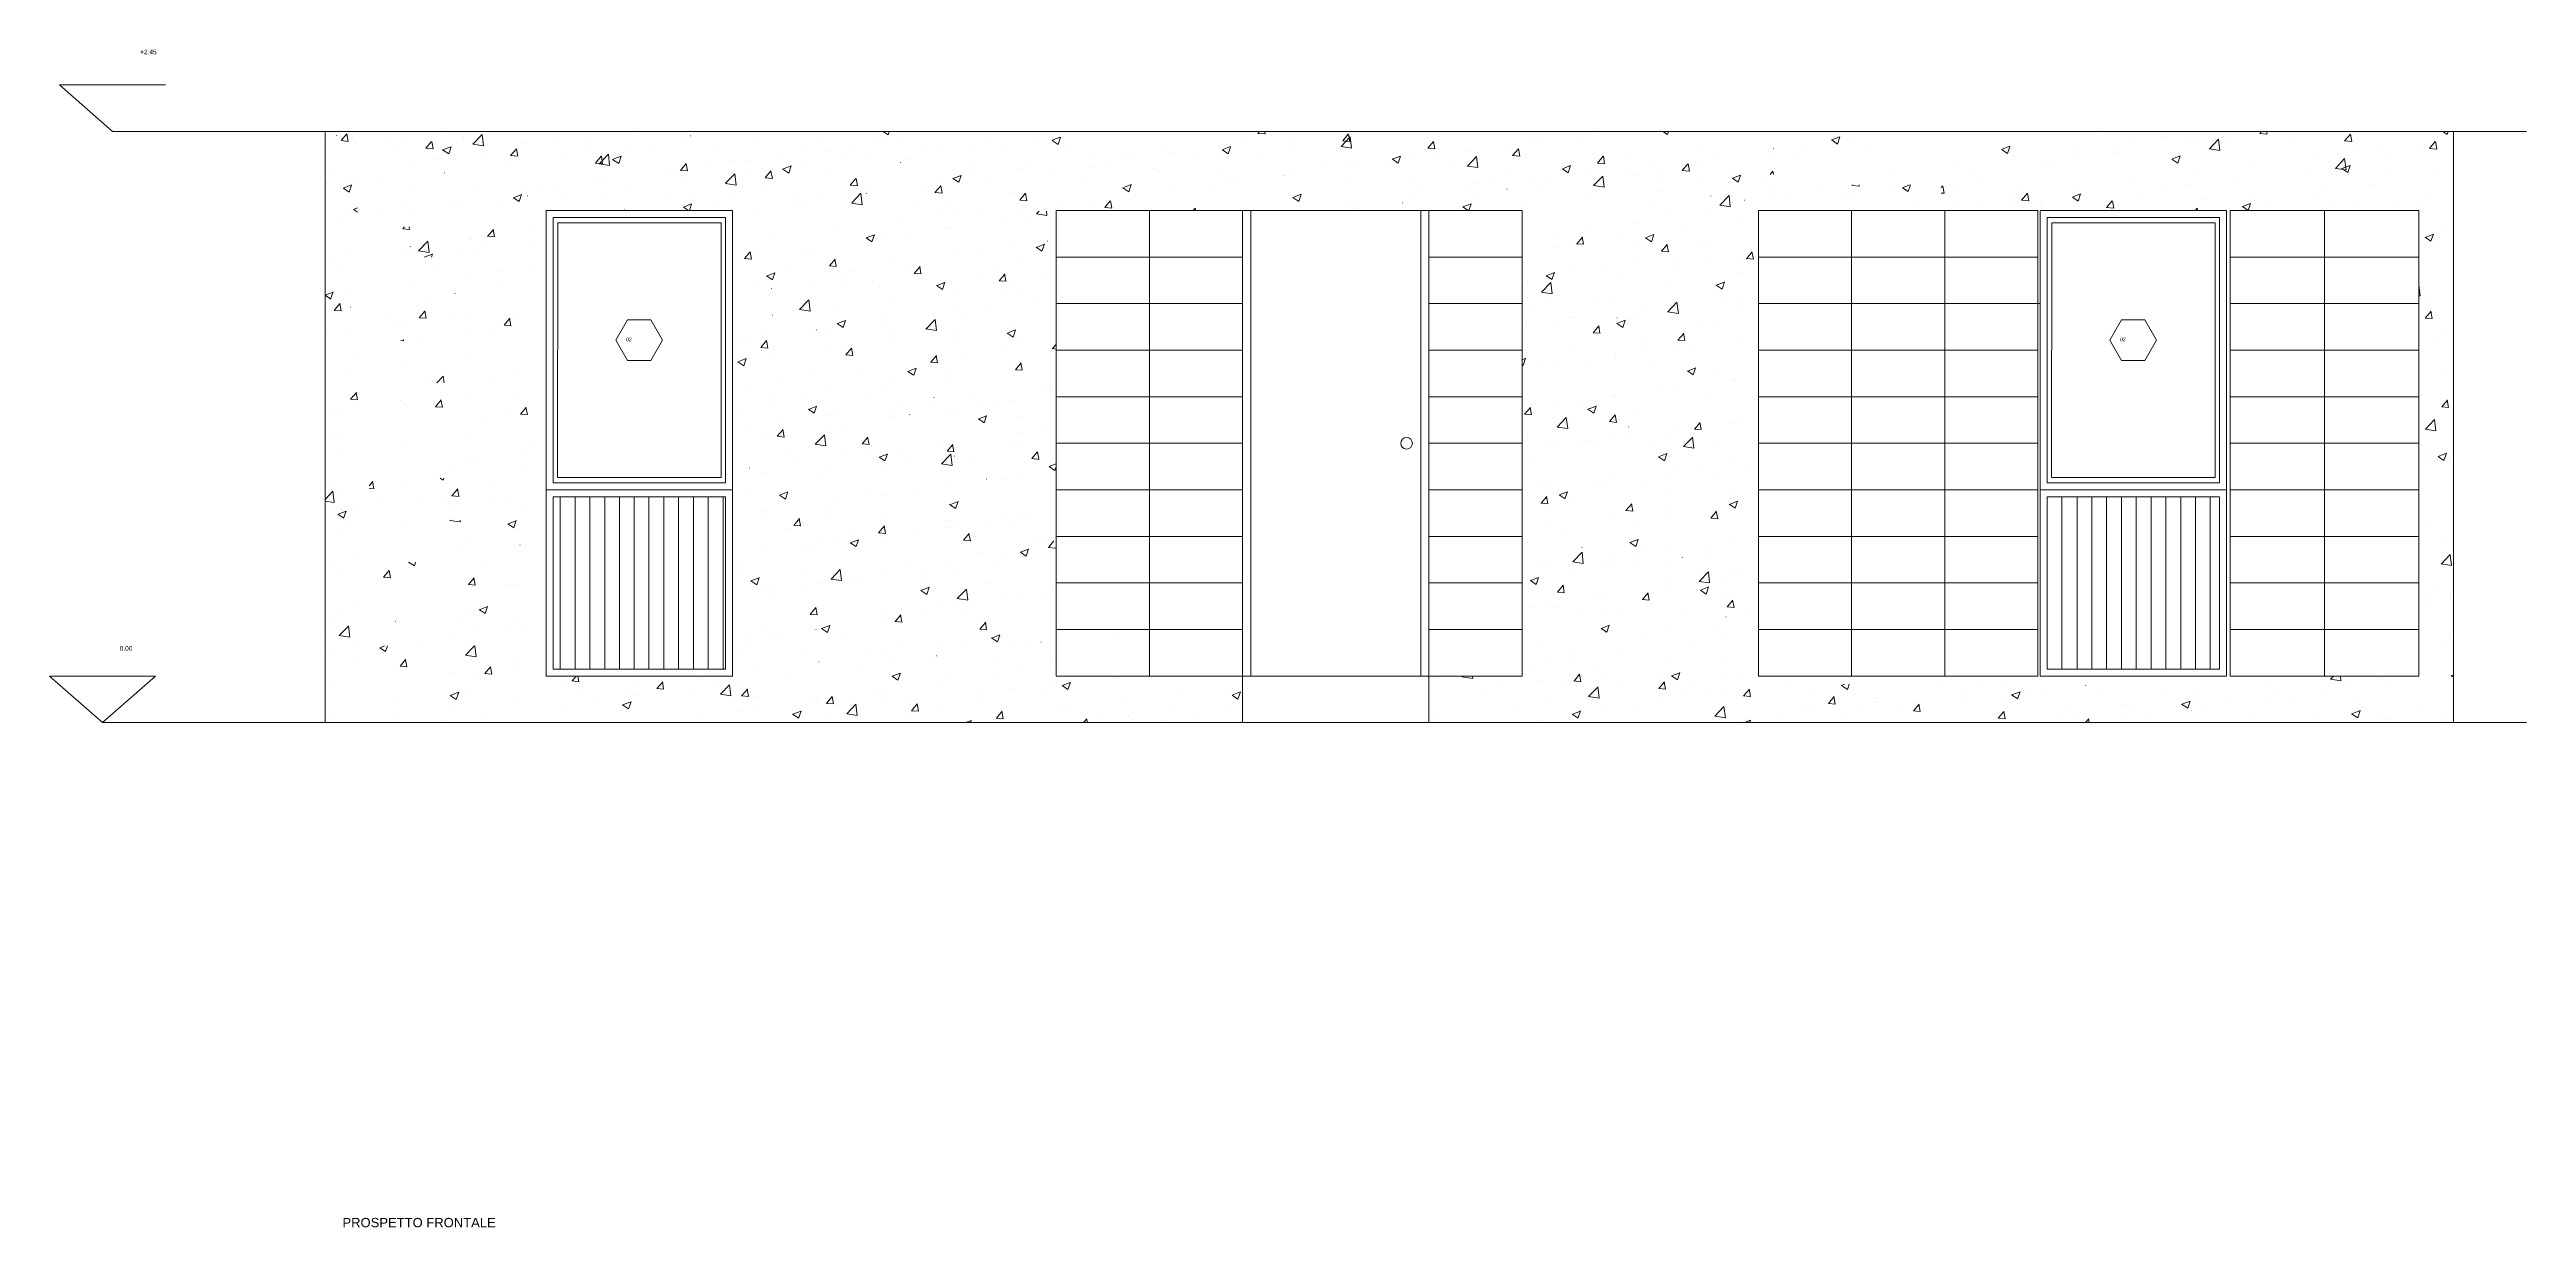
# Model space of a CAD drawing. Header units: centimetres. Extents: x -16179 to 12840, y -10704 to 3856.
# Drawn here: x 8510 to 9573, y -3366 to -2860 of the extents above; entities that cross this region are included whole.
import ezdxf

# ---------------------------------------------------------------- set-up
doc = ezdxf.new("R2010")
doc.units = ezdxf.units.CM
doc.header["$MEASUREMENT"] = 0
for name, color, linetype, lineweight in [('0_Num_Penna__7_Num_Penna__7_Num_Penna__7_Num_Penna__7_Num_Penna__7_Num_Penna__7_Num_Penna__7_Num_Penna__7_Num_Penna__7_Num_Penna__7', 7, 'Continuous', 18), ('A-ANNO-TEXT_Num_Penna__3_Num_Penna__3_Num_Penna__3_Num_Penna__3_Num_Penna__3_Num_Penna__3_Num_Penna__3_Num_Penna__3_Num_Penna__3_Num_Penna__3', 3, 'Continuous', 18), ('A-ELEV-MBE1_Num_Penna__7_Num_Penna__7_Num_Penna__7_Num_Penna__7_Num_Penna__7_Num_Penna__7_Num_Penna__7_Num_Penna__7_Num_Penna__7_Num_Penna__7', 7, 'Continuous', 18), ('A-ELEV-PATT_Num_Penna__8_Num_Penna__8_Num_Penna__8_Num_Penna__8_Num_Penna__8_Num_Penna__8_Num_Penna__8_Num_Penna__8_Num_Penna__8_Num_Penna__8', 8, 'Continuous', 18), ('AA - linee quote_Num_Penna__3_Num_Penna__3_Num_Penna__3_Num_Penna__3_Num_Penna__3_Num_Penna__3_Num_Penna__3_Num_Penna__3_Num_Penna__3_Num_Penna__3', 3, 'Continuous', 18), ('AA - pareti sezionate_Num_Penna__7_Num_Penna__7_Num_Penna__7_Num_Penna__7_Num_Penna__7_Num_Penna__7_Num_Penna__7_Num_Penna__7_Num_Penna__7_Num_Penna__7', 7, 'Continuous', 18), ('AA - serramenti e porte_Num_Penna__4_Num_Penna__4_Num_Penna__4_Num_Penna__4_Num_Penna__4_Num_Penna__4_Num_Penna__4_Num_Penna__4_Num_Penna__4_Num_Penna__4', 4, 'Continuous', 18), ('AA pareti non sezionate_Num_Penna__2_Num_Penna__2_Num_Penna__2_Num_Penna__2_Num_Penna__2_Num_Penna__2_Num_Penna__2_Num_Penna__2_Num_Penna__2_Num_Penna__2', 2, 'Continuous', 18), ('SIMBOLI FINESTRE_Num_Penna__3_Num_Penna__3_Num_Penna__3_Num_Penna__3_Num_Penna__3_Num_Penna__3_Num_Penna__3_Num_Penna__3_Num_Penna__3_Num_Penna__3', 3, 'Continuous', 18)]:
    doc.layers.add(name, color=color, linetype=linetype, lineweight=lineweight)
doc.styles.add('GENERATED_STYLE_1', font='Arial.ttf')

msp = doc.modelspace()

# ---------------------------------------------------------------- linework, layer by layer
at = {"layer": '0_Num_Penna__7_Num_Penna__7_Num_Penna__7_Num_Penna__7_Num_Penna__7_Num_Penna__7_Num_Penna__7_Num_Penna__7_Num_Penna__7_Num_Penna__7', "color": 7, "linetype": 'Continuous', "lineweight": 18}
for p, q in [((9022, -2929.3), (9025.5, -2929.3)), ((9098.5, -2929.3), (9102, -2929.3))]:
    msp.add_line(p, q, dxfattribs=at)
at = {"layer": 'A-ELEV-MBE1_Num_Penna__7_Num_Penna__7_Num_Penna__7_Num_Penna__7_Num_Penna__7_Num_Penna__7_Num_Penna__7_Num_Penna__7_Num_Penna__7_Num_Penna__7', "color": 7, "linetype": 'Continuous', "lineweight": 18}
for p, q in [((9022, -2929.3), (8942, -2929.3)), ((8942, -2929.3), (8942, -3129.3)), ((8982, -2929.3), (8982, -3129.3)), ((9022, -3129.3), (9022, -2929.3)), ((9142, -2929.3), (9102, -2929.3)), ((9102, -2929.3), (9102, -3129.3)), ((9142, -2929.3), (9142, -3129.3)), ((9363.5, -2929.3), (9243.5, -2929.3)), ((9243.5, -2929.3), (9243.5, -3129.3)), ((9283.5, -2929.3), (9283.5, -3129.3)), ((9323.5, -2929.3), (9323.5, -3129.3)), ((9363.5, -2929.3), (9363.5, -3129.3)), ((9446, -2929.3), (9446, -3129.3)), ((9527, -2929.3), (9446, -2929.3)), ((9486.5, -2929.3), (9486.5, -3129.3)), ((9527, -2929.3), (9527, -3129.3)), ((8982, -2949.3), (8942, -2949.3)), ((9022, -2949.3), (8942, -2949.3)), ((9102, -2949.3), (9142, -2949.3)), ((9142, -2949.3), (9102, -2949.3)), ((9243.5, -2949.3), (9363.5, -2949.3)), ((9527, -2949.3), (9446, -2949.3)), ((9486.5, -2949.3), (9486.5, -2969.3)), ((8942, -2969.3), (8982, -2969.3)), ((9022, -2969.3), (8942, -2969.3)), ((9142, -2969.3), (9102, -2969.3)), ((9102, -2969.3), (9142, -2969.3)), ((9243.5, -2969.3), (9364.5, -2969.3)), ((9527, -2969.3), (9446, -2969.3)), ((8982, -2989.3), (8942, -2989.3)), ((9022, -2989.3), (8942, -2989.3)), ((9102, -2989.3), (9142, -2989.3)), ((9142, -2989.3), (9102, -2989.3)), ((9243.5, -2989.3), (9363.5, -2989.3)), ((9527, -2989.3), (9446, -2989.3)), ((8982, -3009.3), (8942, -3009.3)), ((9022, -3009.3), (8942, -3009.3)), ((9102, -3009.3), (9142, -3009.3)), ((9142, -3009.3), (9102, -3009.3)), ((9243.5, -3009.3), (9363.5, -3009.3)), ((9527, -3009.3), (9446, -3009.3)), ((8942, -3029.3), (8982, -3029.3)), ((9022, -3029.3), (8942, -3029.3)), ((9142, -3029.3), (9102, -3029.3)), ((9102, -3029.3), (9142, -3029.3)), ((9243.5, -3029.3), (9363.5, -3029.3)), ((9527, -3029.3), (9446, -3029.3)), ((8726, -3052.3), (8800, -3052.3)), ((8726, -3052.3), (8726, -3126.3)), ((8729, -3126.3), (8729, -3052.3)), ((8735.4, -3126.3), (8735.4, -3052.3)), ((8741.7, -3126.3), (8741.7, -3052.3)), ((8748.1, -3126.3), (8748.1, -3052.3)), ((8754.4, -3126.3), (8754.4, -3052.3)), ((8760.8, -3126.3), (8760.8, -3052.3)), ((8767.1, -3126.3), (8767.1, -3052.3)), ((8773.5, -3126.3), (8773.5, -3052.3)), ((8779.8, -3126.3), (8779.8, -3052.3)), ((8786.2, -3126.3), (8786.2, -3052.3)), ((8792.5, -3126.3), (8792.5, -3052.3)), ((8798.9, -3126.3), (8798.9, -3052.3)), ((8800, -3052.3), (8800, -3126.3)), ((8982, -3049.3), (8942, -3049.3)), ((9022, -3049.3), (8942, -3049.3)), ((9142, -3049.3), (9102, -3049.3)), ((9102, -3049.3), (9142, -3049.3)), ((9243.5, -3049.3), (9283.5, -3049.3)), ((9363.5, -3049.3), (9243.5, -3049.3)), ((9367.5, -3126.3), (9367.5, -3052.3)), ((9367.5, -3052.3), (9441.5, -3052.3)), ((9373.8, -3126.3), (9373.8, -3052.3)), ((9380.3, -3126.3), (9380.3, -3052.3)), ((9386.7, -3126.3), (9386.7, -3052.3)), ((9393, -3126.3), (9393, -3052.3)), ((9399.4, -3126.3), (9399.4, -3052.3)), ((9405.7, -3126.3), (9405.7, -3052.3)), ((9412.1, -3126.3), (9412.1, -3052.3)), ((9418.4, -3126.3), (9418.4, -3052.3)), ((9424.8, -3126.3), (9424.8, -3052.3)), ((9431.1, -3126.3), (9431.1, -3052.3)), ((9437.5, -3126.3), (9437.5, -3052.3)), ((9441.5, -3052.3), (9441.5, -3126.3)), ((9527, -3049.3), (9446, -3049.3)), ((8982, -3069.3), (8942, -3069.3)), ((9022, -3069.3), (8942, -3069.3)), ((9102, -3069.3), (9142, -3069.3)), ((9142, -3069.3), (9102, -3069.3)), ((9363.5, -3069.3), (9243.5, -3069.3)), ((9527, -3069.3), (9446, -3069.3)), ((8982, -3089.3), (8942, -3089.3)), ((9022, -3089.3), (8942, -3089.3)), ((9142, -3089.3), (9102, -3089.3)), ((9102, -3089.3), (9142, -3089.3)), ((9243.5, -3089.3), (9363.5, -3089.3)), ((9527, -3089.3), (9446, -3089.3)), ((9022, -3109.3), (8942, -3109.3)), ((8967.4, -3110.4), (8967.4, -3110.4)), ((9142, -3109.3), (9102, -3109.3)), ((9102, -3109.3), (9142, -3109.3)), ((9243.5, -3109.3), (9363.5, -3109.3)), ((9527, -3109.3), (9446, -3109.3)), ((8726, -3126.3), (8800, -3126.3)), ((9367.5, -3126.3), (9441.5, -3126.3)), ((9022, -3129.3), (8942, -3129.3)), ((9022, -3129.3), (9022, -3149.3)), ((9102, -3129.3), (9022, -3129.3)), ((9102, -3129.3), (9142, -3129.3)), ((9102, -3129.3), (9102, -3149.3)), ((9243.5, -3129.3), (9363.5, -3129.3)), ((9527, -3129.3), (9446, -3129.3))]:
    msp.add_line(p, q, dxfattribs=at)
at = {"layer": 'A-ELEV-PATT_Num_Penna__8_Num_Penna__8_Num_Penna__8_Num_Penna__8_Num_Penna__8_Num_Penna__8_Num_Penna__8_Num_Penna__8_Num_Penna__8_Num_Penna__8', "color": 8, "linetype": 'Continuous', "lineweight": 18}
for p, q in [((8628.5, -2899.1), (8628.5, -2899.1)), ((8633, -2897.1), (8633.1, -2897.1)), ((8634.9, -2899.3), (8637.3, -2896.4)), ((8634.9, -2899.3), (8637.9, -2899.6)), ((8637.9, -2899.6), (8637.3, -2896.4)), ((8640.4, -2897.6), (8640.4, -2897.6)), ((8640.9, -2900.3), (8640.9, -2900.3)), ((8653.6, -2900), (8653.6, -2900)), ((8657.7, -2902.8), (8657.7, -2902.8)), ((8660.2, -2898.3), (8660.2, -2898.3)), ((8671.3, -2902.5), (8673.7, -2899.6)), ((8671.3, -2902.5), (8674.3, -2902.8)), ((8674.4, -2902.8), (8673.8, -2899.6)), ((8678.5, -2903.3), (8682.1, -2902)), ((8678.5, -2903.3), (8681.1, -2905)), ((8680, -2896.2), (8680, -2896.2)), ((8681.1, -2905), (8682.1, -2902)), ((8687.3, -2897.7), (8687.3, -2897.7)), ((8687.3, -2899.4), (8687.3, -2899.4)), ((8691.5, -2900.8), (8695.5, -2896.7)), ((8691.5, -2900.8), (8696, -2901.5)), ((8696, -2901.5), (8695.5, -2896.7)), ((8707.7, -2905.7), (8710.2, -2902.8)), ((8710.8, -2906), (8710.2, -2902.8)), ((8714.4, -2900.6), (8714.4, -2900.6)), ((8728, -2900.6), (8728, -2900.6)), ((8740.7, -2899), (8740.7, -2899)), ((8741.5, -2901.7), (8741.5, -2901.7)), ((8757.5, -2902.4), (8757.5, -2902.4)), ((8757.9, -2896), (8757.9, -2896)), ((8760, -2896.4), (8760, -2896.4)), ((8768.6, -2902.9), (8768.6, -2902.9)), ((8783.6, -2898.9), (8783.6, -2898.9)), ((8785, -2897.2), (8785.1, -2897.2)), ((8809.2, -2895.6), (8809.2, -2895.6)), ((8812.2, -2898.3), (8812.2, -2898.3)), ((8833.4, -2902.6), (8833.4, -2902.6)), ((8839.3, -2899.5), (8839.3, -2899.5)), ((8855.4, -2902.1), (8855.4, -2902.1)), ((8863, -2897.5), (8863, -2897.5)), ((8866.4, -2900.6), (8866.4, -2900.6)), ((8867.6, -2895.3), (8869.8, -2896.8)), ((8869.8, -2896.8), (8870.3, -2895.3)), ((8874.7, -2899.6), (8874.7, -2899.6)), ((8886.7, -2901.9), (8886.7, -2901.9)), ((8893.5, -2901.8), (8893.5, -2901.8)), ((8906.8, -2895.4), (8906.8, -2895.4)), ((8913.1, -2898.1), (8913.1, -2898.1)), ((8920.6, -2902.9), (8920.6, -2902.9)), ((8934.4, -2898.5), (8934.4, -2898.5)), ((8940.2, -2899.1), (8943.8, -2897.8)), ((8940.2, -2899.2), (8942.8, -2900.9)), ((8942.8, -2900.9), (8943.8, -2897.8)), ((8989.4, -2902.8), (8989.4, -2902.8)), ((9013.2, -2903.2), (9016.8, -2901.8)), ((9013.3, -2903.2), (9015.8, -2904.9)), ((9015.8, -2904.9), (9016.8, -2901.9)), ((9016.7, -2900.8), (9016.7, -2900.8)), ((9021.5, -2898.6), (9021.5, -2898.6)), ((9028.6, -2896.2), (9029.3, -2895.3)), ((9028.6, -2896.2), (9031.7, -2896.4)), ((9031.7, -2896.5), (9031.5, -2895.3)), ((9034.2, -2896.9), (9034.2, -2896.9)), ((9042.4, -2897.5), (9042.4, -2897.5)), ((9042.7, -2901), (9042.7, -2901)), ((9064.3, -2901.8), (9068.2, -2897.7)), ((9064.3, -2901.8), (9068.8, -2902.5)), ((9065, -2899.4), (9067.5, -2896.4)), ((9065.1, -2899.4), (9068.1, -2899.6)), ((9068.1, -2899.6), (9067.5, -2896.5)), ((9068.8, -2902.5), (9068.2, -2897.7)), ((9072.3, -2896), (9072.3, -2896)), ((9101.5, -2902.5), (9103.9, -2899.6)), ((9101.5, -2902.5), (9104.5, -2902.8)), ((9104.6, -2902.8), (9104, -2899.6)), ((9136.2, -2901.7), (9136.2, -2901.7)), ((9137.9, -2905.7), (9140.4, -2902.8)), ((9141, -2906), (9140.4, -2902.8)), ((9146.3, -2900), (9146.3, -2900)), ((9148.9, -2900.1), (9148.9, -2900.1)), ((9168.2, -2897.5), (9168.2, -2897.5)), ((9172.3, -2896.4), (9172.3, -2896.4)), ((9202.5, -2895.3), (9204.5, -2896.7)), ((9204.5, -2896.7), (9204.9, -2895.3)), ((9218.3, -2900.8), (9218.3, -2900.8)), ((9248, -2895.8), (9248, -2895.8)), ((9249.8, -2902.7), (9249.9, -2902.7)), ((9263.6, -2903.2), (9263.6, -2903.2)), ((9274.9, -2899), (9278.5, -2897.7)), ((9275, -2899), (9277.5, -2900.8)), ((9275.5, -2899.4), (9275.5, -2899.4)), ((9277.5, -2900.8), (9278.5, -2897.7)), ((9282.9, -2900.7), (9282.9, -2900.7)), ((9289.8, -2901.8), (9289.8, -2901.8)), ((9301.9, -2895.6), (9301.9, -2895.6)), ((9314.9, -2896.5), (9315, -2896.5)), ((9347.9, -2903.1), (9351.5, -2901.7)), ((9348, -2903.1), (9350.5, -2904.8)), ((9350.5, -2904.8), (9351.5, -2901.8)), ((9379.4, -2901.9), (9379.4, -2901.9)), ((9391.5, -2896.4), (9391.5, -2896.4)), ((9405.5, -2898.3), (9405.5, -2898.3)), ((9418.7, -2897.6), (9418.7, -2897.6)), ((9427.7, -2899.3), (9427.7, -2899.3)), ((9429.7, -2899.6), (9429.7, -2899.6)), ((9437.1, -2902.8), (9441, -2898.6)), ((9437.1, -2902.8), (9441.6, -2903.5)), ((9441.6, -2903.5), (9441, -2898.6)), ((9442.4, -2898), (9442.4, -2898)), ((9445.8, -2898.7), (9445.8, -2898.7)), ((9458.8, -2896.2), (9459.5, -2895.3)), ((9458.8, -2896.2), (9461.8, -2896.5)), ((9461.6, -2895.4), (9461.6, -2895.4)), ((9461.9, -2896.5), (9461.7, -2895.3)), ((9472.9, -2899.9), (9472.9, -2899.9)), ((9495.2, -2899.4), (9497.7, -2896.5)), ((9495.2, -2899.4), (9498.3, -2899.7)), ((9498.3, -2899.7), (9497.7, -2896.5)), ((9500, -2901), (9500, -2901)), ((9508.7, -2901.3), (9508.7, -2901.3)), ((9527.1, -2902.2), (9527.1, -2902.2)), ((9531.7, -2902.6), (9534.1, -2899.7)), ((9531.7, -2902.6), (9534.7, -2902.9)), ((9534.8, -2902.9), (9534.2, -2899.7)), ((9535, -2897.5), (9535, -2897.5)), ((9537.3, -2895.3), (9539.2, -2896.6)), ((9539.2, -2896.6), (9539.6, -2895.3)), ((8628.1, -2907.9), (8628.1, -2907.9)), ((8631.9, -2913.3), (8631.9, -2913.3)), ((8664, -2909.1), (8664, -2909.1)), ((8676.7, -2907.4), (8676.7, -2907.4)), ((8679.3, -2913.1), (8679.4, -2913.1)), ((8695.9, -2904.9), (8695.9, -2904.9)), ((8705.4, -2909.5), (8705.4, -2909.5)), ((8707.7, -2905.7), (8710.8, -2906)), ((8731.1, -2906.3), (8731.1, -2906.3)), ((8744.2, -2908.9), (8746.6, -2906)), ((8744.2, -2908.9), (8747.2, -2909.1)), ((8745.7, -2909.2), (8749.7, -2905.1)), ((8745.7, -2909.2), (8750.2, -2909.9)), ((8747.2, -2909.2), (8746.7, -2906)), ((8750.2, -2909.9), (8749.7, -2905.1)), ((8751.5, -2907.4), (8755.1, -2906)), ((8751.5, -2907.4), (8754.1, -2909.1)), ((8754.1, -2909.1), (8755.1, -2906)), ((8774.1, -2912.8), (8774.1, -2912.8)), ((8778.7, -2912.2), (8778.7, -2912.2)), ((8780.6, -2912.1), (8783.1, -2909.1)), ((8780.6, -2912.1), (8783.6, -2912.3)), ((8783.7, -2912.3), (8783.1, -2909.2)), ((8791.4, -2910.6), (8791.4, -2910.6)), ((8795.8, -2904), (8795.8, -2904)), ((8799.9, -2917.6), (8803.9, -2913.5)), ((8803.7, -2907.7), (8803.7, -2907.7)), ((8804.5, -2918.4), (8803.9, -2913.5)), ((8808.6, -2912.5), (8808.6, -2912.5)), ((8810.6, -2908), (8810.6, -2908)), ((8817, -2915.2), (8819.5, -2912.3)), ((8820.1, -2915.5), (8819.5, -2912.4)), ((8822.9, -2905.2), (8822.9, -2905.2)), ((8824.5, -2911.5), (8828.1, -2910.1)), ((8824.6, -2911.5), (8827.1, -2913.2)), ((8827.1, -2913.2), (8828.1, -2910.1)), ((8835, -2908.7), (8835, -2908.7)), ((8842.7, -2903.8), (8842.7, -2903.8)), ((8845.5, -2913.8), (8845.5, -2913.8)), ((8850, -2906.3), (8850, -2906.3)), ((8861.1, -2905.1), (8861.1, -2905.1)), ((8875.1, -2908.7), (8875.2, -2908.7)), ((8877.1, -2907.4), (8877.1, -2907.4)), ((8904.2, -2908.6), (8904.2, -2908.6)), ((8904.8, -2903.6), (8904.8, -2903.6)), ((8906.1, -2913.7), (8906.1, -2913.7)), ((8925.4, -2911.2), (8925.4, -2911.2)), ((8931.3, -2909.7), (8931.4, -2909.7)), ((8938.6, -2911.4), (8938.6, -2911.4)), ((8947.8, -2904.1), (8947.8, -2904.1)), ((8957.4, -2907), (8957.4, -2907)), ((8958.5, -2910.9), (8958.5, -2910.9)), ((8964.2, -2908.2), (8964.2, -2908.2)), ((8970.2, -2905.3), (8970.2, -2905.3)), ((8974.9, -2905.2), (8974.9, -2905.2)), ((8983.4, -2911.2), (8983.4, -2911.2)), ((8985.6, -2912), (8985.6, -2912)), ((8990.6, -2904.4), (8990.6, -2904.4)), ((9002, -2906.4), (9002, -2906.4)), ((9012.7, -2913.2), (9012.7, -2913.2)), ((9013.1, -2906.1), (9013.1, -2906.1)), ((9029.1, -2907.5), (9029.1, -2907.5)), ((9056.2, -2908.6), (9056.2, -2908.6)), ((9068.1, -2910.6), (9068.1, -2910.6)), ((9072.2, -2910.2), (9072.2, -2910.2)), ((9083.3, -2909.8), (9083.4, -2909.8)), ((9084.9, -2908.5), (9084.9, -2908.5)), ((9086.2, -2907.3), (9089.8, -2905.9)), ((9086.3, -2907.3), (9088.8, -2909)), ((9088.8, -2909), (9089.8, -2905.9)), ((9094.2, -2907), (9094.2, -2907)), ((9104.1, -2906), (9104.1, -2906)), ((9110.5, -2910.9), (9110.5, -2910.9)), ((9118.5, -2910.2), (9122.5, -2906.1)), ((9118.5, -2910.2), (9123, -2910.9)), ((9119.9, -2903.8), (9119.9, -2903.8)), ((9123, -2910.9), (9122.5, -2906.1)), ((9137.6, -2912.1), (9137.6, -2912.1)), ((9137.9, -2905.7), (9141, -2906)), ((9159.1, -2911), (9159.1, -2911)), ((9159.3, -2911.4), (9162.8, -2910)), ((9159.3, -2911.4), (9161.8, -2913.1)), ((9161.8, -2913.1), (9162.8, -2910)), ((9164.7, -2913.2), (9164.7, -2913.2)), ((9171.7, -2913.3), (9171.7, -2913.3)), ((9174.4, -2908.9), (9176.8, -2906)), ((9174.4, -2908.9), (9177.4, -2909.2)), ((9177.4, -2909.2), (9176.9, -2906)), ((9186.9, -2913.3), (9186.9, -2913.3)), ((9188.7, -2905.9), (9188.7, -2905.9)), ((9197.4, -2910.1), (9197.4, -2910.1)), ((9199.6, -2911.7), (9199.6, -2911.7)), ((9210.8, -2912.1), (9213.2, -2909.2)), ((9210.8, -2912.1), (9213.8, -2912.4)), ((9213.9, -2912.4), (9213.3, -2909.2)), ((9218.8, -2909.1), (9218.8, -2909.1)), ((9223.8, -2906.3), (9223.8, -2906.3)), ((9230.5, -2912), (9230.5, -2912)), ((9232.3, -2915.4), (9235.8, -2914.1)), ((9234.8, -2917.1), (9235.8, -2914.1)), ((9248.5, -2913.8), (9249.7, -2912.4)), ((9250, -2913.8), (9249.7, -2912.4)), ((9250.9, -2904.9), (9250.9, -2904.9)), ((9260.1, -2906.9), (9260.1, -2906.9)), ((9301.3, -2912.5), (9301.3, -2912.5)), ((9327.4, -2909), (9327.4, -2909)), ((9333.5, -2912.3), (9333.5, -2912.3)), ((9353, -2905.7), (9353, -2905.7)), ((9365.6, -2908.1), (9365.6, -2908.1)), ((9368.4, -2909.4), (9368.4, -2909.4)), ((9378.3, -2906.4), (9378.3, -2906.4)), ((9397.6, -2903.9), (9397.6, -2903.9)), ((9398, -2904.3), (9398, -2904.3)), ((9421, -2907.2), (9424.5, -2905.8)), ((9421, -2907.2), (9423.5, -2908.9)), ((9423.5, -2908.9), (9424.5, -2905.8)), ((9430.5, -2912), (9430.5, -2912)), ((9456.9, -2908.2), (9456.9, -2908.2)), ((9480.3, -2911.3), (9480.3, -2911.3)), ((9483, -2904.6), (9483, -2904.6)), ((9491.3, -2911.2), (9495.2, -2907)), ((9491.3, -2911.2), (9495.8, -2911.9)), ((9493.1, -2909.6), (9493.1, -2909.6)), ((9494, -2911.2), (9497.5, -2909.9)), ((9494, -2911.3), (9496.5, -2913)), ((9495.8, -2911.9), (9495.2, -2907)), ((9496.5, -2913), (9497.5, -2909.9)), ((9512.3, -2907), (9512.3, -2907)), ((8629, -2917.9), (8629, -2917.9)), ((8635.8, -2919.7), (8639.4, -2918.3)), ((8635.9, -2919.7), (8638.4, -2921.4)), ((8638.4, -2921.4), (8639.4, -2918.4)), ((8639.4, -2917.3), (8639.4, -2917.3)), ((8639.8, -2914.5), (8639.8, -2914.5)), ((8653, -2916.9), (8653, -2916.9)), ((8666.5, -2918.4), (8666.5, -2918.4)), ((8693.6, -2919.6), (8693.6, -2919.6)), ((8708.9, -2923.8), (8712.4, -2922.4)), ((8708.9, -2923.8), (8711.4, -2925.5)), ((8711.4, -2925.5), (8712.4, -2922.4)), ((8714.6, -2920.7), (8714.7, -2920.7)), ((8714.8, -2923), (8714.9, -2923)), ((8720.7, -2920.7), (8720.7, -2920.7)), ((8727.4, -2919), (8727.4, -2919)), ((8730.5, -2923.2), (8730.5, -2923.2)), ((8744.5, -2917.9), (8744.5, -2917.9)), ((8746.6, -2916.5), (8746.6, -2916.5)), ((8747.8, -2921.9), (8747.8, -2921.9)), ((8756.9, -2919.4), (8756.9, -2919.4)), ((8774.9, -2923), (8774.9, -2923)), ((8782.9, -2915.8), (8782.9, -2915.8)), ((8786.3, -2923.9), (8786.3, -2923.9)), ((8799.9, -2917.7), (8804.5, -2918.4)), ((8802.1, -2924.2), (8802.1, -2924.2)), ((8815.9, -2918.9), (8815.9, -2918.9)), ((8817, -2915.3), (8820.1, -2915.5)), ((8829.4, -2923.8), (8829.4, -2923.8)), ((8842.1, -2922.2), (8842.1, -2922.2)), ((8853.5, -2918.4), (8855.9, -2915.5)), ((8853.5, -2918.4), (8856.5, -2918.7)), ((8854.2, -2926), (8858.1, -2921.9)), ((8856.6, -2918.7), (8856, -2915.5)), ((8858.7, -2926.8), (8858.1, -2921.9)), ((8860.4, -2922), (8860.5, -2922)), ((8861.3, -2919.6), (8861.3, -2919.6)), ((8886.1, -2918.8), (8886.1, -2918.8)), ((8889.9, -2921.6), (8892.4, -2918.7)), ((8889.9, -2921.6), (8893, -2921.9)), ((8893, -2921.9), (8892.4, -2918.7)), ((8893.4, -2915.4), (8893.4, -2915.4)), ((8897.6, -2915.5), (8901.1, -2914.2)), ((8897.6, -2915.5), (8900.1, -2917.2)), ((8900.1, -2917.2), (8901.1, -2914.2)), ((8912.5, -2915), (8912.5, -2915)), ((8924.2, -2921.4), (8924.2, -2921.4)), ((8926.3, -2924.8), (8928.8, -2921.9)), ((8929.4, -2925.1), (8928.8, -2921.9)), ((8953.8, -2916.3), (8953.8, -2916.3)), ((8970.6, -2919.6), (8974.1, -2918.2)), ((8970.6, -2919.6), (8973.1, -2921.3)), ((8973.1, -2921.3), (8974.1, -2918.2)), ((8976, -2922.8), (8976, -2922.8)), ((8990, -2921.3), (8990, -2921.3)), ((9008.1, -2918.6), (9008.1, -2918.6)), ((9016.1, -2917.7), (9016.1, -2917.7)), ((9020.8, -2916.9), (9020.8, -2916.9)), ((9039.8, -2914.3), (9039.8, -2914.3)), ((9040.1, -2914.4), (9040.1, -2914.4)), ((9041.7, -2914.4), (9041.7, -2914.4)), ((9043.6, -2923.7), (9047.1, -2922.3)), ((9043.6, -2923.7), (9046.1, -2925.4)), ((9046.1, -2925.4), (9047.1, -2922.3)), ((9066.9, -2915.5), (9066.9, -2915.5)), ((9093.6, -2924), (9093.6, -2924)), ((9094.1, -2916.6), (9094.1, -2916.6)), ((9099.8, -2921.2), (9099.8, -2921.2)), ((9119.3, -2920.7), (9119.3, -2920.7)), ((9121.2, -2917.8), (9121.2, -2917.8)), ((9122.8, -2921.8), (9122.8, -2921.8)), ((9129.5, -2916.1), (9129.5, -2916.1)), ((9135.5, -2920.1), (9135.6, -2920.1)), ((9145.6, -2916.9), (9145.6, -2916.9)), ((9148.3, -2918.9), (9148.3, -2918.9)), ((9154.8, -2917.6), (9154.8, -2917.6)), ((9171.3, -2922.2), (9171.3, -2922.2)), ((9172.7, -2918.6), (9176.7, -2914.5)), ((9172.7, -2918.6), (9177.2, -2919.3)), ((9175.4, -2920.1), (9175.4, -2920.1)), ((9177.2, -2919.3), (9176.7, -2914.5)), ((9191.8, -2914.4), (9191.8, -2914.4)), ((9200.9, -2917.1), (9200.9, -2917.1)), ((9202.5, -2921.2), (9202.5, -2921.2)), ((9218.9, -2915.5), (9218.9, -2915.5)), ((9223.1, -2923.2), (9223.2, -2923.2)), ((9226.9, -2927), (9230.9, -2922.9)), ((9229.6, -2922.3), (9229.7, -2922.3)), ((9231.4, -2927.7), (9230.9, -2922.9)), ((9232.3, -2915.4), (9234.8, -2917.1)), ((9246.1, -2916.7), (9246.1, -2916.7)), ((9249.2, -2919.6), (9249.2, -2919.6)), ((9250.3, -2923.3), (9250.3, -2923.3)), ((9256.8, -2923.5), (9256.8, -2923.5)), ((9269.5, -2920.7), (9269.5, -2920.7)), ((9279.5, -2924.7), (9279.5, -2924.7)), ((9283.7, -2918.5), (9283.8, -2918.3)), ((9283.7, -2918.5), (9286.7, -2918.8)), ((9283.9, -2924.6), (9283.9, -2924.6)), ((9286.7, -2918.8), (9286.7, -2918.3)), ((9300.3, -2919), (9300.3, -2919)), ((9305.3, -2919.5), (9308.3, -2918.3)), ((9305.3, -2919.5), (9307.8, -2921.2)), ((9307.8, -2921.2), (9308.8, -2918.3)), ((9309.2, -2919.6), (9309.2, -2919.6)), ((9322, -2919.4), (9322.6, -2918.7)), ((9322, -2921.8), (9323.1, -2921.9)), ((9323.2, -2922), (9322.6, -2918.8)), ((9327.4, -2920.1), (9327.4, -2920.1)), ((9338.8, -2914.5), (9338.8, -2914.5)), ((9352.4, -2922.6), (9352.4, -2922.6)), ((9354.5, -2921.2), (9354.5, -2921.2)), ((9356.5, -2924.9), (9359, -2921.9)), ((9359.6, -2925.1), (9359, -2922)), ((9378.3, -2923.6), (9381.8, -2922.2)), ((9378.3, -2923.6), (9380.8, -2925.3)), ((9378.8, -2918.8), (9378.8, -2918.8)), ((9380.8, -2925.3), (9381.8, -2922.2)), ((9381.6, -2922.4), (9381.7, -2922.4)), ((9384.2, -2923.9), (9384.2, -2923.9)), ((9404.9, -2915.2), (9404.9, -2915.2)), ((9408.8, -2923.5), (9408.8, -2923.5)), ((9416.3, -2919.7), (9416.3, -2919.7)), ((9429, -2918), (9429, -2918)), ((9435.9, -2924.7), (9435.9, -2924.7)), ((9448.3, -2915.5), (9448.3, -2915.5)), ((9455.2, -2924.5), (9455.2, -2924.5)), ((9482.4, -2921.5), (9482.4, -2921.5)), ((9484.8, -2919.4), (9484.8, -2919.4)), ((9508, -2918.2), (9508, -2918.2)), ((9514.4, -2914.3), (9514.5, -2914.3)), ((9531, -2922.9), (9531, -2922.9)), ((9534.4, -2914.4), (9534.4, -2914.4)), ((8633.8, -2935), (8633.8, -2935)), ((8639.2, -2931.4), (8639.2, -2931.4)), ((8640.3, -2928.9), (8642, -2928.2)), ((8640.3, -2928.9), (8642, -2930)), ((8641.1, -2929), (8641.1, -2929)), ((8650.6, -2929.1), (8650.6, -2929.1)), ((8663.3, -2927.4), (8663.3, -2927.4)), ((8665.8, -2930.8), (8665.8, -2930.8)), ((8682.6, -2924.9), (8682.6, -2924.9)), ((8685.2, -2928), (8685.2, -2928)), ((8704.8, -2926.4), (8704.8, -2926.4)), ((8756.6, -2929), (8756.7, -2929)), ((8781.9, -2927.8), (8785.4, -2926.5)), ((8781.9, -2927.9), (8784.1, -2929.3)), ((8784.5, -2929.3), (8785.4, -2926.5)), ((8797.3, -2928.1), (8797.3, -2928.1)), ((8813.6, -2929.7), (8813.6, -2929.7)), ((8829.2, -2925.3), (8829.2, -2925.3)), ((8834.4, -2925.6), (8834.4, -2925.6)), ((8854.2, -2926.1), (8858.7, -2926.8)), ((8856.3, -2926.4), (8856.3, -2926.4)), ((8873.3, -2933.4), (8873.3, -2933.4)), ((8883.4, -2927.6), (8883.4, -2927.6)), ((8892.2, -2930.8), (8892.2, -2930.8)), ((8894.6, -2926.5), (8894.6, -2926.5)), ((8899.4, -2929.8), (8899.4, -2929.8)), ((8910.5, -2928.7), (8910.5, -2928.7)), ((8919.3, -2931.9), (8919.3, -2931.9)), ((8926.1, -2931.3), (8926.1, -2931.3)), ((8926.4, -2924.8), (8929.4, -2925.1)), ((8928.3, -2932.9), (8928.3, -2932.9)), ((8933.5, -2930.8), (8934.6, -2929.6)), ((8933.5, -2930.7), (8938, -2931.4)), ((8938, -2931.4), (8937.8, -2929.6)), ((8938, -2928.3), (8938, -2928.3)), ((8941, -2931.2), (8941, -2931.2)), ((8944.1, -2927), (8944.1, -2927)), ((8956.8, -2925.3), (8956.8, -2925.3)), ((8962.8, -2928), (8965.2, -2925.1)), ((8962.8, -2928), (8965.8, -2928.3)), ((8963.6, -2925.1), (8963.6, -2925.1)), ((8965.9, -2928.3), (8965.3, -2925.1)), ((9000.8, -2929.3), (9001.7, -2928.3)), ((9001.9, -2929.3), (9001.7, -2928.3)), ((9067.5, -2927.5), (9067.5, -2927.5)), ((9070.2, -2926.3), (9070.2, -2926.3)), ((9071.5, -2928.5), (9071.5, -2928.5)), ((9090.7, -2926), (9090.8, -2926)), ((9116.6, -2927.7), (9120.1, -2926.4)), ((9116.6, -2927.7), (9118.9, -2929.3)), ((9119.2, -2929.3), (9120.1, -2926.4)), ((9141.6, -2927.3), (9141.6, -2927.3)), ((9189.7, -2935), (9189.7, -2935)), ((9196.8, -2927), (9196.8, -2927)), ((9205.5, -2929.2), (9205.5, -2929.2)), ((9221.8, -2930.8), (9221.8, -2930.8)), ((9226.9, -2927), (9231.5, -2927.7)), ((9235.7, -2934.7), (9235.7, -2934.7)), ((9237.5, -2924.9), (9237.6, -2924.9)), ((9311, -2925.8), (9311, -2925.8)), ((9326.7, -2925.9), (9326.7, -2925.9)), ((9338.1, -2926.9), (9338.1, -2926.9)), ((9352.3, -2928.1), (9352.3, -2928.1)), ((9356.5, -2924.9), (9359.6, -2925.1)), ((9365, -2926.4), (9365, -2926.4)), ((9365.2, -2928.1), (9365.2, -2928.1)), ((9392.4, -2929.2), (9392.4, -2929.2)), ((9393, -2928), (9395.4, -2925.1)), ((9393, -2928), (9396, -2928.3)), ((9396.1, -2928.3), (9395.5, -2925.1)), ((9429.9, -2928.9), (9429.9, -2928.9)), ((9431, -2929.3), (9431.9, -2928.3)), ((9432.1, -2929.3), (9431.9, -2928.3)), ((9451.3, -2927.6), (9454.8, -2926.3)), ((9451.3, -2927.6), (9453.8, -2929.3)), ((9453.8, -2929.3), (9454.8, -2926.3)), ((9456.3, -2925.1), (9456.3, -2925.1)), ((9463, -2925.8), (9463, -2925.8)), ((9490.1, -2927), (9490.1, -2927)), ((9498.9, -2927.1), (9498.9, -2927.1)), ((9517.2, -2928.1), (9517.2, -2928.1)), ((9526.6, -2925.5), (9526.6, -2925.5)), ((8661.4, -2937.2), (8662.1, -2936.3)), ((8661.4, -2937.2), (8664.4, -2937.4)), ((8664.3, -2937.4), (8664.1, -2936.3)), ((8664.6, -2944.8), (8664.7, -2944.8)), ((8668.1, -2946.6), (8672.1, -2942.5)), ((8672.7, -2947.3), (8672.1, -2942.5)), ((8690.2, -2941.7), (8690.2, -2941.7)), ((8690.3, -2941.5), (8690.3, -2941.5)), ((8697.2, -2944.9), (8697.2, -2944.9)), ((8697.8, -2940.4), (8700.3, -2937.4)), ((8697.8, -2940.3), (8700.8, -2940.6)), ((8700.8, -2940.6), (8700.2, -2937.4)), ((8716.5, -2942.4), (8716.5, -2942.4)), ((8716.7, -2937.7), (8716.7, -2937.7)), ((8821.3, -2940.4), (8821.3, -2940.4)), ((8832.2, -2945.5), (8832.2, -2945.5)), ((8846.9, -2937.2), (8846.9, -2937.2)), ((8860.3, -2941.1), (8863.9, -2939.7)), ((8860.3, -2941.1), (8862.8, -2942.8)), ((8862.8, -2942.8), (8863.9, -2939.7)), ((8864.3, -2941.3), (8864.3, -2941.3)), ((8866.8, -2941.5), (8866.8, -2941.5)), ((8877, -2939.6), (8877, -2939.6)), ((8896.2, -2937.1), (8896.2, -2937.1)), ((8896.5, -2936.4), (8896.5, -2936.4)), ((8924.5, -2943.4), (8924.5, -2943.4)), ((8933.3, -2945.2), (8936.9, -2943.8)), ((8933.3, -2945.1), (8935.8, -2946.8)), ((8935.8, -2946.8), (8936.9, -2943.8)), ((8938.2, -2942.5), (8938.3, -2942.5)), ((9157.6, -2945.3), (9157.6, -2945.3)), ((9157.7, -2939.2), (9157.7, -2939.2)), ((9163.4, -2942.2), (9163.4, -2942.2)), ((9165.4, -2943.6), (9168.5, -2943.8)), ((9165.5, -2943.6), (9167.9, -2940.7)), ((9168.4, -2943.8), (9167.8, -2940.6)), ((9170.4, -2937.6), (9170.4, -2937.6)), ((9184, -2941.5), (9184, -2941.5)), ((9190.5, -2943.4), (9190.5, -2943.4)), ((9195, -2941), (9198.6, -2939.6)), ((9195, -2941), (9197.5, -2942.7)), ((9197.5, -2942.7), (9198.6, -2939.6)), ((9201.9, -2946.8), (9204.3, -2943.9)), ((9204.8, -2947), (9204.2, -2943.8)), ((9210.1, -2938), (9210.1, -2938)), ((9217.6, -2944.5), (9217.6, -2944.5)), ((9222.2, -2944.8), (9222.2, -2944.8)), ((9529.7, -2940.9), (9533.3, -2939.5)), ((9529.7, -2940.8), (9532.2, -2942.5)), ((9532.2, -2942.5), (9533.3, -2939.5)), ((9533.8, -2944.5), (9533.8, -2944.5)), ((9536.8, -2938.1), (9536.8, -2938.1)), ((8630.9, -2951.9), (8630.9, -2951.9)), ((8633.2, -2953.3), (8633.2, -2953.3)), ((8637.3, -2946.4), (8637.3, -2946.4)), ((8638.6, -2948.4), (8638.6, -2948.4)), ((8660.5, -2946.8), (8660.5, -2946.8)), ((8664.4, -2947.5), (8664.4, -2947.5)), ((8668.1, -2946.6), (8672.6, -2947.3)), ((8670.6, -2949.3), (8674.2, -2948)), ((8670.6, -2949.3), (8670.6, -2949.3)), ((8673.7, -2949.3), (8674.2, -2947.9)), ((8675.1, -2954.4), (8675.1, -2954.4)), ((8684.5, -2946.6), (8684.5, -2946.6)), ((8691.5, -2948.7), (8691.5, -2948.7)), ((8702.2, -2955.5), (8702.2, -2955.5)), ((8716.1, -2954.6), (8716.1, -2954.6)), ((8807.6, -2951.7), (8807.6, -2951.7)), ((8808.1, -2949.9), (8810.6, -2947)), ((8808.1, -2949.9), (8811.2, -2950.2)), ((8811.1, -2950.2), (8810.5, -2947)), ((8812.9, -2948.1), (8812.9, -2948.1)), ((8817.6, -2957.5), (8821.2, -2956.1)), ((8820.1, -2959.1), (8821.2, -2956.1)), ((8828.1, -2954.4), (8828.1, -2954.4)), ((8837.2, -2946.6), (8837.2, -2946.6)), ((8844.6, -2953.1), (8847, -2950.2)), ((8844.6, -2953.1), (8847.6, -2953.4)), ((8846.3, -2954.1), (8846.3, -2954.1)), ((8847.5, -2953.3), (8846.9, -2950.2)), ((8855.2, -2955.6), (8855.2, -2955.6)), ((8872.7, -2950.3), (8872.7, -2950.3)), ((8879, -2952.7), (8879, -2952.7)), ((8881, -2956.3), (8883.5, -2953.4)), ((8881, -2956.3), (8884, -2956.5)), ((8883.9, -2956.5), (8883.4, -2953.4)), ((8898.8, -2946.7), (8898.8, -2946.7)), ((8908.6, -2947.6), (8908.6, -2947.6)), ((8914.9, -2952.9), (8914.9, -2952.9)), ((8917.4, -2959.5), (8919.9, -2956.6)), ((8920.4, -2959.7), (8919.8, -2956.5)), ((8927.6, -2951.2), (8927.6, -2951.2)), ((9152.4, -2957.4), (9155.9, -2956)), ((9154.8, -2959), (9155.9, -2956)), ((9162.9, -2955), (9162.9, -2955)), ((9176.3, -2955.1), (9176.3, -2955.1)), ((9192.6, -2949.9), (9192.6, -2949.9)), ((9201.9, -2946.8), (9204.9, -2947)), ((9208.4, -2950.8), (9208.4, -2950.8)), ((9209.4, -2954.9), (9209.5, -2954.9)), ((9221.1, -2949.2), (9221.1, -2949.2)), ((9234.4, -2956), (9234.4, -2956)), ((9235.1, -2951.6), (9235.1, -2951.6)), ((9238.3, -2950), (9240.8, -2947)), ((9238.3, -2949.9), (9241.3, -2950.2)), ((9240.4, -2946.6), (9240.4, -2946.6)), ((9241.3, -2950.2), (9240.7, -2947)), ((8628, -2965.7), (8631.5, -2964.4)), ((8628, -2965.7), (8630.5, -2967.4)), ((8630.4, -2967.4), (8631.5, -2964.3)), ((8637.9, -2965.3), (8638, -2965.3)), ((8664, -2961.7), (8664, -2961.7)), ((8671.1, -2966.6), (8671.1, -2966.6)), ((8683.8, -2964.9), (8683.9, -2964.9)), ((8689.7, -2958.4), (8689.7, -2958.4)), ((8703.1, -2962.4), (8703.1, -2962.4)), ((8811.7, -2960.1), (8811.7, -2960.1)), ((8817.6, -2957.4), (8820.1, -2959.1)), ((8818.8, -2965.6), (8818.8, -2965.6)), ((8819.7, -2962.8), (8819.8, -2962.8)), ((8820.7, -2957.3), (8820.7, -2957.3)), ((8838.8, -2961.2), (8838.8, -2961.2)), ((8849.4, -2957.8), (8849.4, -2957.8)), ((8850.9, -2961.3), (8850.9, -2961.3)), ((8863.6, -2959.7), (8863.6, -2959.7)), ((8865.9, -2962.4), (8865.9, -2962.4)), ((8872.1, -2967.2), (8872.1, -2967.2)), ((8882.3, -2956.7), (8882.3, -2956.7)), ((8882.8, -2957.1), (8882.8, -2957.1)), ((8890.6, -2961.5), (8893.2, -2963.2)), ((8890.7, -2961.5), (8894.2, -2960.2)), ((8893, -2963.5), (8893, -2963.5)), ((8893.1, -2963.2), (8894.2, -2960.1)), ((8898.2, -2963.6), (8898.2, -2963.6)), ((8909.4, -2957.9), (8909.5, -2957.9)), ((8917.4, -2959.5), (8920.5, -2959.7)), ((8920.2, -2964.7), (8920.2, -2964.7)), ((8923.8, -2960.4), (8923.8, -2960.4)), ((8928, -2965.4), (8928, -2965.4)), ((8936.6, -2959), (8936.6, -2959)), ((9144.4, -2959.3), (9144.4, -2959.3)), ((9150.3, -2964.4), (9154.3, -2960.3)), ((9150.3, -2964.4), (9154.8, -2965.1)), ((9152.3, -2957.3), (9154.9, -2959)), ((9154.9, -2965.1), (9154.3, -2960.3)), ((9157, -2962.3), (9157, -2962.3)), ((9157.1, -2957.6), (9157.1, -2957.6)), ((9175.1, -2966.1), (9175.1, -2966.1)), ((9183.4, -2958.5), (9183.4, -2958.5)), ((9204.7, -2961.1), (9204.7, -2961.1)), ((9225.3, -2961.4), (9227.9, -2963.1)), ((9225.4, -2961.4), (9228.9, -2960.1)), ((9227, -2966.7), (9227, -2966.7)), ((9227.9, -2963.1), (9228.9, -2960)), ((9527, -2961.4), (9527.1, -2961.2)), ((9527, -2965.9), (9527.6, -2966)), ((9527.6, -2966), (9527.1, -2961.2)), ((8632, -2972.2), (8634.4, -2969.3)), ((8632, -2972.2), (8635, -2972.4)), ((8634.9, -2972.4), (8634.4, -2969.2)), ((8639, -2970.8), (8639.1, -2970.8)), ((8654.3, -2973.4), (8654.3, -2973.4)), ((8658.4, -2977.1), (8658.4, -2977.1)), ((8668.4, -2975.4), (8670.9, -2972.5)), ((8668.4, -2975.4), (8671.5, -2975.6)), ((8671.4, -2975.6), (8670.8, -2972.4)), ((8681.4, -2974.5), (8681.4, -2974.5)), ((8689.1, -2975.4), (8689.1, -2975.4)), ((8704.9, -2978.6), (8707.3, -2975.6)), ((8707.8, -2978.8), (8707.2, -2975.6)), ((8708.5, -2975.7), (8708.5, -2975.7)), ((8820, -2974.2), (8820.1, -2974.2)), ((8831.8, -2971.8), (8835.7, -2967.7)), ((8831.8, -2971.8), (8836.3, -2972.5)), ((8836.3, -2972.5), (8835.7, -2967.7)), ((8845.7, -2971), (8845.7, -2971)), ((8847.9, -2977.9), (8850.5, -2979.6)), ((8848, -2977.9), (8851.5, -2976.6)), ((8850.5, -2979.6), (8851.5, -2976.5)), ((8868.8, -2975.5), (8868.8, -2975.5)), ((8869.5, -2977.2), (8869.5, -2977.2)), ((8886, -2980.3), (8890, -2976.1)), ((8890.5, -2980.9), (8890, -2976.1)), ((8898.4, -2970.4), (8898.4, -2970.4)), ((8901.6, -2973), (8901.6, -2973)), ((8914.3, -2971.3), (8914.3, -2971.3)), ((8923.2, -2977.3), (8923.2, -2977.3)), ((8933.5, -2968.7), (8933.5, -2968.7)), ((9143.7, -2977.6), (9143.7, -2977.6)), ((9145.5, -2971.2), (9145.5, -2971.2)), ((9153.5, -2968.2), (9153.5, -2968.2)), ((9163, -2975.1), (9163, -2975.1)), ((9164.2, -2975), (9164.2, -2975)), ((9180.6, -2969.3), (9180.6, -2969.3)), ((9182.7, -2975.4), (9182.8, -2975.4)), ((9182.7, -2977.8), (9186.2, -2976.4)), ((9182.7, -2977.8), (9185.2, -2979.5)), ((9185.2, -2979.5), (9186.2, -2976.4)), ((9191.3, -2976.1), (9191.3, -2976.1)), ((9195, -2970.9), (9195, -2970.9)), ((9204.5, -2972.8), (9209.1, -2973.5)), ((9204.6, -2972.8), (9208.5, -2968.7)), ((9207.7, -2970.5), (9207.8, -2970.5)), ((9207.8, -2969.2), (9207.8, -2969.2)), ((9209.1, -2973.5), (9208.5, -2968.7)), ((9208.8, -2971.8), (9208.8, -2971.8)), ((9218.5, -2977.3), (9218.5, -2977.3)), ((9234.5, -2968.5), (9234.5, -2968.5)), ((9234.9, -2971.6), (9234.9, -2971.6)), ((9529.8, -2975.5), (9532.3, -2972.5)), ((9529.8, -2975.5), (9532.8, -2975.7)), ((9530.5, -2969.4), (9530.5, -2969.4)), ((9532.8, -2975.7), (9532.2, -2972.5)), ((8628.8, -2982.2), (8628.8, -2982.2)), ((8637.3, -2982.2), (8637.3, -2982.2)), ((8660.5, -2985.3), (8661.8, -2984.8)), ((8661.6, -2985.3), (8661.8, -2984.8)), ((8663.4, -2978.6), (8663.4, -2978.6)), ((8670.5, -2985), (8670.5, -2985)), ((8689.7, -2982.4), (8689.7, -2982.4)), ((8700.2, -2983.2), (8700.2, -2983.2)), ((8704.9, -2978.6), (8707.9, -2978.8)), ((8805.4, -2985.6), (8805.4, -2985.6)), ((8809.5, -2985.7), (8809.5, -2985.7)), ((8815.2, -2988.1), (8817.6, -2985.2)), ((8815.2, -2988.1), (8818.2, -2988.4)), ((8818.1, -2988.4), (8817.5, -2985.2)), ((8818, -2980.2), (8818, -2980.2)), ((8837.5, -2981.4), (8837.5, -2981.4)), ((8839.1, -2980.6), (8839.2, -2980.6)), ((8845.1, -2981.4), (8845.1, -2981.4)), ((8845.1, -2987.9), (8845.1, -2987.9)), ((8850.2, -2979.7), (8850.2, -2979.7)), ((8851.6, -2991.3), (8854.1, -2988.4)), ((8854.6, -2991.6), (8854, -2988.4)), ((8871.5, -2984.1), (8871.5, -2984.1)), ((8872.2, -2982.5), (8872.2, -2982.5)), ((8886, -2980.2), (8890.5, -2980.9)), ((8897.6, -2980.5), (8897.6, -2980.5)), ((8899.3, -2983.7), (8899.3, -2983.7)), ((8920.9, -2982), (8923.5, -2983.7)), ((8921, -2982), (8924.5, -2980.6)), ((8923.5, -2983.7), (8924.5, -2980.6)), ((8926.5, -2984.8), (8926.5, -2984.8)), ((8940.2, -2988.7), (8942, -2986.8)), ((9156.4, -2979.2), (9156.4, -2979.2)), ((9172.5, -2981.8), (9175, -2978.9)), ((9172.5, -2981.8), (9175.5, -2982)), ((9175.4, -2982), (9174.9, -2978.9)), ((9194.5, -2983.9), (9194.5, -2983.9)), ((9208.9, -2985), (9211.4, -2982.1)), ((9208.9, -2985), (9212, -2985.2)), ((9211.9, -2985.2), (9211.3, -2982)), ((9213.6, -2986.7), (9213.6, -2986.7)), ((9224.1, -2978.8), (9224.1, -2978.8)), ((9233.9, -2985.4), (9233.9, -2985.4)), ((9533.2, -2984.2), (9533.2, -2984.2)), ((9539.2, -2980.4), (9539.2, -2980.4)), ((8636.7, -2999.1), (8636.7, -2999.1)), ((8641, -2993.3), (8641, -2993.3)), ((8662.8, -2995.5), (8662.8, -2995.5)), ((8688.5, -2992.3), (8688.5, -2992.3)), ((8708.4, -2998.2), (8708.4, -2998.2)), ((8805.3, -2994.3), (8808.8, -2992.9)), ((8805.3, -2994.3), (8807.8, -2996)), ((8807.8, -2996), (8808.8, -2992.9)), ((8819.4, -2991.2), (8819.4, -2991.2)), ((8851.6, -2991.3), (8854.6, -2991.6)), ((8856.1, -2997.2), (8856.1, -2997.2)), ((8878.3, -2998.4), (8881.8, -2997)), ((8878.3, -2998.4), (8880.8, -3000.1)), ((8880.8, -3000.1), (8881.8, -2997)), ((8888, -2994.5), (8891.1, -2994.8)), ((8888.1, -2994.5), (8890.5, -2991.6)), ((8888.2, -2993), (8888.2, -2993)), ((8891, -2994.7), (8890.4, -2991.6)), ((8896.9, -2997.4), (8896.9, -2997.4)), ((8900.9, -2991.3), (8900.9, -2991.3)), ((8920.2, -2988.8), (8920.2, -2988.8)), ((8922.6, -2994.2), (8922.6, -2994.2)), ((8924.5, -2997.7), (8926.9, -2994.8)), ((8924.5, -2997.7), (8927.5, -2997.9)), ((8925.9, -2995.7), (8925.9, -2995.7)), ((8927.4, -2997.9), (8926.8, -2994.8)), ((8940.2, -2988.6), (8942, -2988.9)), ((9142, -2993.4), (9143.6, -2992.8)), ((9142, -2995.5), (9142.5, -2995.9)), ((9142.5, -2995.9), (9143.5, -2992.8)), ((9143.4, -2994), (9143.4, -2994)), ((9149.6, -2995.1), (9149.6, -2995.1)), ((9155.7, -2996.1), (9155.7, -2996.1)), ((9164.9, -2989), (9164.9, -2989)), ((9170.5, -2995.1), (9170.5, -2995.1)), ((9181.7, -2990.9), (9181.7, -2990.9)), ((9182.1, -2992.3), (9182.1, -2992.3)), ((9194.4, -2989.2), (9194.4, -2989.2)), ((9197.6, -2996.3), (9197.6, -2996.3)), ((9208.2, -2988.7), (9208.2, -2988.7)), ((9213, -2998.3), (9216.6, -2996.9)), ((9213, -2998.2), (9215.5, -2999.9)), ((9215.5, -2999.9), (9216.5, -2996.9)), ((9224.8, -2997.4), (9224.8, -2997.4)), ((9538.5, -2998.8), (9538.5, -2998.8)), ((8628, -3005), (8628, -3005)), ((8639, -3010.4), (8641.5, -3007.5)), ((8642, -3010.6), (8641.4, -3007.5)), ((8671.5, -3000.5), (8671.5, -3000.5)), ((8676, -3003.3), (8678.8, -3000.4)), ((8676.4, -3002.5), (8676.4, -3002.5)), ((8679.2, -3003.3), (8678.8, -3000.4)), ((8687.8, -3009.2), (8687.8, -3009.2)), ((8698.6, -3001.6), (8698.6, -3001.6)), ((8709.3, -3008.4), (8709.3, -3008.4)), ((8808.1, -3006.2), (8808.1, -3006.2)), ((8818.8, -3008.1), (8818.8, -3008.1)), ((8824.2, -3001.4), (8824.2, -3001.4)), ((8835.2, -3007.4), (8835.2, -3007.4)), ((8836.9, -2999.7), (8836.9, -2999.7)), ((8844.5, -3004.8), (8844.5, -3004.8)), ((8862.3, -3008.5), (8862.3, -3008.5)), ((8866.7, -3005.8), (8866.7, -3005.8)), ((8870.9, -3001), (8870.9, -3001)), ((8889.4, -3009.6), (8889.5, -3009.6)), ((8896.3, -3000.8), (8896.3, -3000.8)), ((8906.8, -3008.8), (8906.8, -3008.8)), ((8938.1, -3006.8), (8938.1, -3006.8)), ((8938.9, -3004.6), (8938.9, -3004.6)), ((9181, -3009.3), (9181, -3009.3)), ((9181.5, -3009.2), (9181.5, -3009.2)), ((9200.3, -3006.7), (9200.3, -3006.7)), ((9207.6, -3005.6), (9207.6, -3005.6)), ((9222, -3009.1), (9222, -3009.1)), ((9232.3, -3002.5), (9232.3, -3002.5)), ((9233.3, -3002.4), (9233.3, -3002.4)), ((8630.8, -3016.2), (8630.8, -3016.2)), ((8636.1, -3016), (8636.1, -3016)), ((8639, -3010.4), (8642, -3010.6)), ((8660.4, -3011.1), (8660.4, -3011.1)), ((8662.2, -3012.4), (8662.2, -3012.4)), ((8675.5, -3013.6), (8677.9, -3010.7)), ((8675.5, -3013.6), (8678.5, -3013.8)), ((8678.4, -3013.8), (8677.8, -3010.6)), ((8695.1, -3018.3), (8695.1, -3018.3)), ((8707.8, -3016.6), (8707.8, -3016.6)), ((8711.9, -3016.8), (8714.4, -3013.9)), ((8711.9, -3016.8), (8714.9, -3017)), ((8714.9, -3017), (8714.3, -3013.8)), ((8807.4, -3016), (8807.4, -3016)), ((8818.8, -3013), (8818.8, -3013)), ((8823.5, -3019.8), (8823.5, -3019.8)), ((8835.6, -3014.8), (8839.2, -3013.4)), ((8835.6, -3014.7), (8838.1, -3016.4)), ((8837, -3010.9), (8837.1, -3010.9)), ((8838.1, -3016.4), (8839.1, -3013.4)), ((8842.8, -3017.3), (8842.8, -3017.3)), ((8845.9, -3014.2), (8845.9, -3014.2)), ((8870.2, -3017.9), (8870.2, -3017.9)), ((8873, -3015.3), (8873, -3015.3)), ((8874.8, -3013), (8874.8, -3013)), ((8878.8, -3017), (8878.9, -3017)), ((8887.6, -3011.4), (8887.6, -3011.4)), ((8896.3, -3014.3), (8896.3, -3014.3)), ((8900.2, -3016.5), (8900.2, -3016.5)), ((8908.5, -3011.9), (8908.5, -3011.9)), ((8908.6, -3018.8), (8912.2, -3017.5)), ((8908.6, -3018.8), (8911.1, -3020.5)), ((8911.1, -3020.5), (8912.1, -3017.4)), ((8916.6, -3010.8), (8916.6, -3010.8)), ((8922, -3011.1), (8922, -3011.1)), ((8927.3, -3017.6), (8927.3, -3017.6)), ((9143.1, -3016.8), (9145.6, -3013.9)), ((9143.1, -3016.8), (9146.1, -3017.1)), ((9146.1, -3017.1), (9145.5, -3013.9)), ((9155.1, -3013), (9155.1, -3013)), ((9157.1, -3022.3), (9161, -3018.2)), ((9161.6, -3023), (9161, -3018.2)), ((9162.8, -3019.3), (9162.8, -3019.3)), ((9168.3, -3010.9), (9168.3, -3010.9)), ((9170.3, -3014.7), (9173.9, -3013.3)), ((9170.3, -3014.6), (9172.8, -3016.3)), ((9172.8, -3016.3), (9173.8, -3013.3)), ((9179.5, -3020), (9182.6, -3020.3)), ((9179.6, -3020), (9182, -3017.1)), ((9182.5, -3020.3), (9181.9, -3017.1)), ((9192.4, -3014.2), (9192.4, -3014.2)), ((9216, -3023.2), (9218.4, -3020.3)), ((9218.9, -3023.4), (9218.3, -3020.3)), ((9232.6, -3019.3), (9232.6, -3019.3)), ((9234.2, -3020.3), (9234.2, -3020.3)), ((9529.9, -3023.3), (9533.8, -3019.1)), ((9534.4, -3023.9), (9533.8, -3019.1)), ((9536.9, -3013.7), (9539.3, -3010.8)), ((9536.9, -3013.7), (9539.9, -3013.9)), ((9539.8, -3013.9), (9539.2, -3010.7)), ((8631, -3026.7), (8631, -3026.7)), ((8634.3, -3025.2), (8634.3, -3025.2)), ((8661.6, -3029.3), (8661.6, -3029.3)), ((8688.5, -3027.4), (8688.5, -3027.4)), ((8715.6, -3028.6), (8715.6, -3028.6)), ((8810.8, -3021.5), (8810.8, -3021.5)), ((8818.2, -3025), (8818.2, -3025)), ((8819.6, -3027.2), (8819.6, -3027.2)), ((8822.2, -3026.3), (8824.7, -3023.4)), ((8822.2, -3026.3), (8825.2, -3026.6)), ((8825.2, -3026.6), (8824.6, -3023.4)), ((8838.5, -3029.7), (8842.5, -3025.6)), ((8838.5, -3029.7), (8843, -3030.4)), ((8843, -3030.4), (8842.5, -3025.6)), ((8843.9, -3021.7), (8843.9, -3021.7)), ((8849.2, -3022.1), (8849.2, -3022.1)), ((8858.6, -3029.5), (8861.7, -3029.8)), ((8858.7, -3029.5), (8861.1, -3026.6)), ((8861.6, -3029.8), (8861, -3026.6)), ((8893.4, -3028.9), (8893.4, -3028.9)), ((8895.1, -3032.7), (8897.6, -3029.8)), ((8898, -3033), (8897.5, -3029.8)), ((8921.4, -3028), (8921.4, -3028)), ((8925.5, -3024.6), (8925.5, -3024.6)), ((8927.9, -3029.7), (8927.9, -3029.7)), ((8938.2, -3023), (8938.2, -3023)), ((9144.2, -3026.8), (9144.2, -3026.8)), ((9154.5, -3029.9), (9154.5, -3029.9)), ((9154.9, -3031), (9154.9, -3031)), ((9157.1, -3022.3), (9161.6, -3023)), ((9160.6, -3021.1), (9160.6, -3021.1)), ((9167.7, -3029.3), (9167.7, -3029.3)), ((9171.3, -3027.9), (9171.3, -3027.9)), ((9175, -3030.5), (9175, -3030.5)), ((9180.9, -3026.1), (9180.9, -3026.1)), ((9186.9, -3026.8), (9186.9, -3026.8)), ((9187.7, -3022.2), (9187.8, -3022.2)), ((9198.5, -3029.1), (9198.5, -3029.1)), ((9204.6, -3025.4), (9204.6, -3025.4)), ((9207, -3022.5), (9207, -3022.5)), ((9211.3, -3030.7), (9215.3, -3026.6)), ((9211.3, -3030.7), (9215.8, -3031.4)), ((9214.9, -3023.4), (9214.9, -3023.4)), ((9215.8, -3031.4), (9215.2, -3026.6)), ((9216, -3023.2), (9219, -3023.4)), ((9219, -3022.5), (9219, -3022.5)), ((9225.6, -3030.2), (9225.6, -3030.2)), ((9231.7, -3020.9), (9231.7, -3020.9)), ((9529.8, -3023.2), (9534.4, -3023.9)), ((8635.5, -3032.9), (8635.5, -3032.9)), ((8681.7, -3038.3), (8681.7, -3038.3)), ((8687.9, -3036.4), (8687.9, -3036.4)), ((8694.4, -3036.6), (8694.4, -3036.6)), ((8713, -3039.2), (8713, -3039.2)), ((8713.7, -3034.1), (8713.7, -3034.1)), ((8810.1, -3039.8), (8810.2, -3039.8)), ((8825.1, -3033.2), (8825.1, -3033.2)), ((8829.4, -3037.3), (8829.4, -3037.3)), ((8843.2, -3038.6), (8843.2, -3038.6)), ((8852.2, -3034.3), (8852.2, -3034.3)), ((8861.5, -3033.1), (8861.5, -3033.1)), ((8865.9, -3035.2), (8869.5, -3033.9)), ((8865.9, -3035.2), (8868.4, -3036.9)), ((8868.4, -3036.9), (8869.5, -3033.8)), ((8868.6, -3039.9), (8868.6, -3039.9)), ((8869.6, -3034.8), (8869.6, -3034.8)), ((8874.2, -3031.4), (8874.2, -3031.4)), ((8879.3, -3035.5), (8879.3, -3035.5)), ((8892.7, -3038.1), (8896.7, -3034)), ((8892.7, -3038.1), (8897.2, -3038.8)), ((8895.1, -3032.7), (8898.1, -3033)), ((8895.7, -3031.2), (8895.7, -3031.2)), ((8897.3, -3038.8), (8896.7, -3034)), ((8898.2, -3034.8), (8898.3, -3034.8)), ((8906.5, -3036.6), (8906.5, -3036.6)), ((8931.5, -3035.9), (8934, -3033)), ((8931.5, -3035.9), (8934.6, -3036.2)), ((8933.6, -3037.8), (8933.6, -3037.8)), ((8934.5, -3036.1), (8933.9, -3033)), ((8938.9, -3039.3), (8942, -3038.1)), ((8938.9, -3039.3), (8941.4, -3041)), ((8941.4, -3041), (8942, -3039.3)), ((9145.3, -3035.6), (9145.3, -3035.6)), ((9200.6, -3035.1), (9204.2, -3033.7)), ((9200.6, -3035.1), (9203.1, -3036.8)), ((9203.1, -3036.8), (9204.2, -3033.7)), ((9206.4, -3039.4), (9206.4, -3039.4)), ((9218.3, -3040.9), (9218.3, -3040.9)), ((9232, -3036.2), (9232, -3036.2)), ((9237.6, -3038.4), (9237.6, -3038.4)), ((9530.3, -3033.8), (9530.3, -3033.8)), ((9531, -3036.3), (9531, -3036.3)), ((9535.3, -3035), (9538.9, -3033.6)), ((9535.3, -3035), (9537.8, -3036.7)), ((9537.8, -3036.7), (9538.9, -3033.6)), ((9540.3, -3037.1), (9540.3, -3037.1)), ((8628, -3053.4), (8631.3, -3049.9)), ((8628.7, -3046.5), (8628.7, -3046.5)), ((8630.4, -3045.1), (8630.4, -3045.1)), ((8631.9, -3054.7), (8631.3, -3049.9)), ((8634.9, -3049.8), (8634.9, -3049.8)), ((8647, -3047.6), (8648.5, -3045.7)), ((8647, -3048.7), (8649.1, -3048.9)), ((8649, -3048.9), (8648.4, -3045.7)), ((8651.5, -3052.3), (8651.5, -3052.3)), ((8660.9, -3046.2), (8660.9, -3046.2)), ((8677.5, -3044.3), (8678.7, -3045.1)), ((8678.7, -3045.1), (8679, -3044.3)), ((8682.5, -3051.8), (8685, -3048.9)), ((8682.5, -3051.8), (8685.6, -3052.1)), ((8685.5, -3052), (8684.9, -3048.9)), ((8700.1, -3047.5), (8700.1, -3047.5)), ((8809.4, -3050), (8809.4, -3050)), ((8817.6, -3041.9), (8817.6, -3041.9)), ((8823.2, -3051.6), (8826.8, -3050.2)), ((8823.2, -3051.6), (8825.7, -3053.3)), ((8825.7, -3053.3), (8826.8, -3050.2)), ((8839, -3044.9), (8839, -3044.9)), ((8860.8, -3051.4), (8860.8, -3051.4)), ((8869, -3051.7), (8869, -3051.7)), ((8880.1, -3048.9), (8880.1, -3048.9)), ((8895.1, -3048.2), (8895.1, -3048.2)), ((8912.1, -3044.7), (8912.2, -3044.7)), ((8920.7, -3044.9), (8920.8, -3044.9)), ((8924.9, -3043), (8924.9, -3043)), ((9150.2, -3055), (9152.6, -3052.1)), ((9150.5, -3046.9), (9150.5, -3046.9)), ((9153.1, -3055.3), (9152.5, -3052.1)), ((9153.9, -3046.8), (9153.9, -3046.8)), ((9154.3, -3049.3), (9154.3, -3049.3)), ((9157.9, -3051.5), (9160.5, -3053.2)), ((9158, -3051.5), (9161.5, -3050.1)), ((9160.4, -3053.2), (9161.5, -3050.1)), ((9173.5, -3046.8), (9173.5, -3046.8)), ((9177.6, -3048.1), (9177.6, -3048.1)), ((9180.3, -3043), (9180.3, -3043)), ((9194.4, -3048.2), (9194.4, -3048.2)), ((9204.8, -3049.2), (9204.8, -3049.2)), ((9205.6, -3042.6), (9205.6, -3042.6)), ((9224, -3043.2), (9224, -3043.2)), ((9231.9, -3050.4), (9231.9, -3050.4)), ((8628, -3054.1), (8631.9, -3054.7)), ((8633.5, -3059.8), (8636.1, -3061.5)), ((8633.6, -3059.8), (8637.1, -3058.5)), ((8635.1, -3057.9), (8635.1, -3057.9)), ((8636, -3061.5), (8637.1, -3058.5)), ((8636.3, -3062.6), (8636.3, -3062.6)), ((8640.8, -3057.7), (8640.8, -3057.7)), ((8670.5, -3052.6), (8670.5, -3052.6)), ((8678.6, -3053.4), (8678.6, -3053.4)), ((8681.1, -3056.7), (8681.1, -3056.7)), ((8681.6, -3062.4), (8681.7, -3062.3)), ((8681.6, -3062.4), (8686.1, -3063.1)), ((8686.1, -3063.1), (8686, -3062.3)), ((8700.3, -3054.1), (8700.3, -3054.1)), ((8705.7, -3054.5), (8705.7, -3054.5)), ((8706.6, -3063.9), (8710.1, -3062.6)), ((8709.1, -3065.6), (8710.1, -3062.5)), ((8712.4, -3056.1), (8712.4, -3056.1)), ((8815.2, -3059.1), (8815.2, -3059.1)), ((8816, -3057.3), (8816, -3057.3)), ((8817, -3058.8), (8817, -3058.8)), ((8829.3, -3064.6), (8831.7, -3061.6)), ((8832.2, -3064.8), (8831.6, -3061.6)), ((8842.3, -3060.3), (8842.3, -3060.3)), ((8842.6, -3055.5), (8842.6, -3055.5)), ((8848.1, -3053.1), (8848.1, -3053.1)), ((8869.5, -3061.4), (8869.5, -3061.4)), ((8896.2, -3055.6), (8898.8, -3057.3)), ((8896.3, -3055.7), (8899.8, -3054.3)), ((8896.6, -3062.6), (8896.6, -3062.6)), ((8898.7, -3057.3), (8899.8, -3054.3)), ((8920.1, -3061.8), (8920.1, -3061.8)), ((8925.8, -3060), (8925.8, -3060)), ((8930.7, -3060.5), (8930.7, -3060.5)), ((9150.1, -3055), (9153.2, -3055.3)), ((9164.7, -3053.3), (9164.7, -3053.3)), ((9179.7, -3059.9), (9179.7, -3059.9)), ((9186.6, -3058.2), (9189.1, -3055.3)), ((9186.6, -3058.2), (9189.6, -3058.5)), ((9189.5, -3058.5), (9189, -3055.3)), ((9192.3, -3062.6), (9192.3, -3062.6)), ((9205, -3060.9), (9205, -3060.9)), ((9205.7, -3056.3), (9205.7, -3056.3)), ((9223, -3061.4), (9225.5, -3058.5)), ((9223, -3061.4), (9226.1, -3061.7)), ((9224.2, -3058.4), (9224.2, -3058.4)), ((9226, -3061.7), (9225.4, -3058.5)), ((9230.9, -3055.5), (9233.5, -3057.2)), ((9231, -3055.6), (9234.5, -3054.2)), ((9231.4, -3053.1), (9231.4, -3053.1)), ((9233.5, -3057.2), (9234.5, -3054.2)), ((9530.2, -3063), (9530.2, -3063)), ((8634.2, -3066.7), (8634.2, -3066.7)), ((8660.3, -3063.2), (8660.3, -3063.2)), ((8689.9, -3070.4), (8689.9, -3070.4)), ((8706.5, -3063.9), (8709.1, -3065.6)), ((8711.7, -3073), (8711.8, -3073)), ((8825.9, -3066), (8825.9, -3066)), ((8829.3, -3064.5), (8832.3, -3064.8)), ((8834.7, -3073.1), (8834.7, -3073.1)), ((8842, -3072.5), (8842, -3072.5)), ((8847.5, -3071.5), (8847.5, -3071.5)), ((8853, -3067.1), (8853, -3067.1)), ((8853.5, -3072), (8856.1, -3073.7)), ((8853.6, -3072.1), (8857.1, -3070.7)), ((8856.1, -3073.7), (8857.1, -3070.7)), ((8865.7, -3067.7), (8868.2, -3064.8)), ((8865.7, -3067.7), (8868.7, -3068)), ((8866.5, -3070.2), (8866.5, -3070.2)), ((8866.7, -3068.9), (8866.7, -3068.9)), ((8868.7, -3068), (8868.1, -3064.8)), ((8868.4, -3068.6), (8868.4, -3068.6)), ((8880.2, -3068.2), (8880.2, -3068.2)), ((8894.5, -3065.1), (8894.5, -3065.1)), ((8896.2, -3065.1), (8896.2, -3065.1)), ((8898.8, -3064.7), (8898.8, -3064.7)), ((8902.1, -3070.9), (8905.2, -3071.2)), ((8902.2, -3070.9), (8904.6, -3068)), ((8905.1, -3071.2), (8904.5, -3068)), ((8907.3, -3069.4), (8907.3, -3069.4)), ((8911.5, -3063), (8911.5, -3063)), ((8923.7, -3063.7), (8923.7, -3063.7)), ((8934.4, -3070.5), (8934.4, -3070.5)), ((8938, -3071.1), (8938, -3071.1)), ((8938.6, -3074.1), (8941, -3071.2)), ((9153.3, -3063.7), (9153.3, -3063.7)), ((9160.2, -3066.8), (9160.2, -3066.8)), ((9188.3, -3071.9), (9191.8, -3070.6)), ((9188.3, -3071.9), (9190.8, -3073.6)), ((9190.8, -3073.6), (9191.8, -3070.5)), ((9205.1, -3073.3), (9205.1, -3073.3)), ((9221.9, -3073.5), (9221.9, -3073.5)), ((9230.8, -3070), (9230.8, -3070)), ((9536.4, -3072.1), (9536.4, -3072.1)), ((8630.6, -3080.5), (8630.6, -3080.5)), ((8633.6, -3083.6), (8633.6, -3083.6)), ((8641.4, -3078.1), (8641.4, -3078.1)), ((8653.1, -3086.8), (8655.6, -3083.9)), ((8656.1, -3087.1), (8655.5, -3083.9)), ((8663.9, -3080.3), (8666.4, -3082)), ((8666.4, -3082), (8666.9, -3080.3)), ((8686.9, -3074.2), (8686.9, -3074.2)), ((8695.6, -3080.4), (8695.6, -3080.4)), ((8807.3, -3080.3), (8807.3, -3080.3)), ((8816.3, -3075.7), (8816.3, -3075.7)), ((8836.9, -3075.3), (8836.9, -3075.3)), ((8845.3, -3087.6), (8849.2, -3083.5)), ((8849.8, -3088.3), (8849.2, -3083.5)), ((8878.7, -3081.3), (8878.7, -3081.3)), ((8893.9, -3082), (8893.9, -3082)), ((8898.1, -3083.1), (8898.1, -3083.1)), ((8908.3, -3076.2), (8908.3, -3076.2)), ((8917.4, -3080.5), (8917.4, -3080.5)), ((8919.5, -3078.7), (8919.5, -3078.7)), ((8926.6, -3076.1), (8930.1, -3074.8)), ((8926.6, -3076.1), (8929.1, -3077.8)), ((8929.1, -3077.8), (8930.1, -3074.7)), ((8938.6, -3074.1), (8941.6, -3074.4)), ((9151.3, -3079.7), (9151.3, -3079.7)), ((9152.7, -3080.6), (9152.7, -3080.6)), ((9162.6, -3083.6), (9162.6, -3083.6)), ((9163.8, -3080.2), (9167.8, -3076.1)), ((9163.8, -3080.2), (9168.3, -3080.9)), ((9167.7, -3074), (9167.8, -3074)), ((9168.3, -3080.9), (9167.8, -3076)), ((9178.5, -3080.9), (9178.5, -3080.9)), ((9178.9, -3082.7), (9178.9, -3082.7)), ((9179, -3076.8), (9179, -3076.8)), ((9191.6, -3081), (9191.6, -3081)), ((9192.3, -3078.6), (9192.3, -3078.6)), ((9194.9, -3075.2), (9194.9, -3075.2)), ((9205.6, -3082), (9205.6, -3082)), ((9210.8, -3078.4), (9210.9, -3078.4)), ((9222, -3076.3), (9222, -3076.3)), ((9232.7, -3083.1), (9232.7, -3083.1)), ((9536.6, -3081.2), (9540.5, -3077)), ((9536.6, -3081.1), (9541.1, -3081.8)), ((9541.1, -3081.8), (9540.5, -3077)), ((9541.4, -3078.2), (9541.4, -3078.2)), ((8653.1, -3086.8), (8656.2, -3087.1)), ((8689.6, -3090), (8692, -3087.1)), ((8689.6, -3090), (8692.6, -3090.3)), ((8692.5, -3090.3), (8691.9, -3087.1)), ((8705.7, -3090), (8705.7, -3090)), ((8711.1, -3089.9), (8711.1, -3089.9)), ((8805.1, -3085), (8805.1, -3085)), ((8810.9, -3088.4), (8814.4, -3087.1)), ((8810.9, -3088.4), (8813.4, -3090.1)), ((8813.4, -3090.1), (8814.4, -3087)), ((8815.7, -3092.6), (8815.7, -3092.6)), ((8819.4, -3091.5), (8819.5, -3091.5)), ((8821.4, -3093.2), (8821.4, -3093.2)), ((8832.2, -3086.1), (8832.2, -3086.1)), ((8834.1, -3091.5), (8834.1, -3091.5)), ((8841.4, -3089.4), (8841.4, -3089.4)), ((8845.2, -3087.6), (8849.8, -3088.3)), ((8849.1, -3086.4), (8849.1, -3086.4)), ((8853.3, -3089), (8853.3, -3089)), ((8859.3, -3087.2), (8859.3, -3087.2)), ((8867.8, -3085.6), (8867.8, -3085.6)), ((8883.9, -3092.5), (8887.5, -3091.1)), ((8883.9, -3092.5), (8886.4, -3094.2)), ((8885.4, -3084.7), (8885.4, -3084.7)), ((8886.4, -3094.2), (8887.4, -3091.1)), ((8886.5, -3088.4), (8886.5, -3088.4)), ((8899.5, -3096), (8903.4, -3091.9)), ((8904, -3096.7), (8903.4, -3091.9)), ((8913.6, -3089.5), (8913.6, -3089.5)), ((8927.7, -3094), (8927.7, -3094)), ((8940.7, -3090.7), (8940.7, -3090.7)), ((9145.6, -3088.3), (9149.2, -3087)), ((9145.6, -3088.3), (9148.1, -3090)), ((9146.8, -3086.9), (9146.8, -3086.9)), ((9148.1, -3090), (9149.1, -3086.9)), ((9157.2, -3093.2), (9159.7, -3090.3)), ((9157.2, -3093.2), (9160.2, -3093.5)), ((9160.1, -3093.5), (9159.6, -3090.3)), ((9174.8, -3094.8), (9174.8, -3094.8)), ((9178.4, -3093.7), (9178.4, -3093.7)), ((9193.7, -3096.4), (9196.1, -3093.5)), ((9196.6, -3096.7), (9196, -3093.5)), ((9204.4, -3089.7), (9204.4, -3089.7)), ((9204.5, -3090.2), (9204.5, -3090.2)), ((9218, -3088.6), (9222, -3084.5)), ((9218, -3088.6), (9222.5, -3089.3)), ((9218.6, -3092.4), (9222.2, -3091)), ((9218.6, -3092.4), (9221.1, -3094.1)), ((9221.1, -3094.1), (9222.1, -3091)), ((9222.5, -3089.3), (9222, -3084.5)), ((9229.6, -3094.3), (9229.6, -3094.3)), ((9230.2, -3086.9), (9230.2, -3086.9)), ((9234.1, -3084.6), (9234.1, -3084.6)), ((9535.8, -3090.5), (9535.8, -3090.5)), ((8631.5, -3104), (8631.5, -3104)), ((8633, -3100.6), (8633, -3100.6)), ((8641.6, -3098.4), (8641.6, -3098.4)), ((8658.6, -3105.2), (8658.6, -3105.2)), ((8687.8, -3100.7), (8687.8, -3100.7)), ((8694.2, -3100.8), (8697.8, -3099.4)), ((8694.2, -3100.7), (8696.7, -3102.4)), ((8696.7, -3102.4), (8697.7, -3099.4)), ((8836.3, -3102.8), (8838.8, -3099.8)), ((8836.3, -3102.8), (8839.3, -3103)), ((8839.3, -3103), (8838.7, -3099.8)), ((8867.2, -3102.5), (8867.2, -3102.5)), ((8868.5, -3104.2), (8868.5, -3104.2)), ((8872.1, -3104.8), (8872.1, -3104.8)), ((8872.8, -3105.9), (8875.2, -3103)), ((8875.7, -3106.2), (8875.1, -3103)), ((8884.8, -3103.1), (8884.8, -3103.1)), ((8893.2, -3098.9), (8893.2, -3098.9)), ((8898.1, -3099.1), (8898.1, -3099.1)), ((8899.5, -3096), (8904, -3096.7)), ((8904, -3100.6), (8904, -3100.6)), ((8918.9, -3095.6), (8918.9, -3095.6)), ((8936.1, -3096.3), (8936.1, -3096.3)), ((9145.2, -3099.9), (9145.2, -3099.9)), ((9152, -3097.5), (9152, -3097.5)), ((9157.6, -3099.8), (9157.6, -3099.8)), ((9165.5, -3102.7), (9165.5, -3102.7)), ((9178.2, -3101), (9178.2, -3101)), ((9184.8, -3101), (9184.8, -3101)), ((9193.6, -3096.4), (9196.7, -3096.7)), ((9197.5, -3098.5), (9197.5, -3098.5)), ((9211.9, -3102.1), (9211.9, -3102.1)), ((9229.5, -3103.8), (9229.6, -3103.8)), ((9230.1, -3099.6), (9232.5, -3096.7)), ((9230.1, -3099.6), (9233.1, -3099.9)), ((9233, -3099.9), (9232.4, -3096.7)), ((9239, -3103.3), (9239, -3103.3)), ((9530.2, -3098.1), (9530.2, -3098.1)), ((9531, -3095.7), (9531, -3095.7)), ((9540.8, -3095.1), (9540.8, -3095.1)), ((8628.5, -3110.8), (8628.5, -3110.8)), ((8634.1, -3111.9), (8638.1, -3107.8)), ((8634.1, -3111.9), (8638.6, -3112.6)), ((8638.6, -3112.6), (8638.1, -3107.7)), ((8658.1, -3105.8), (8658.2, -3105.8)), ((8684.1, -3110.6), (8684.1, -3110.6)), ((8685.7, -3106.3), (8685.7, -3106.3)), ((8692.3, -3110), (8692.3, -3110)), ((8705, -3108.4), (8705, -3108.4)), ((8710.5, -3106.8), (8710.5, -3106.8)), ((8712.9, -3107.5), (8712.9, -3107.5)), ((8808, -3113.2), (8808, -3113.2)), ((8809.2, -3114.4), (8809.2, -3114.4)), ((8815.1, -3109.5), (8815.1, -3109.5)), ((8820.7, -3111.5), (8820.7, -3111.5)), ((8822.3, -3112.1), (8822.3, -3112.1)), ((8838.8, -3109.3), (8838.9, -3109.3)), ((8840, -3109), (8840, -3109)), ((8840.8, -3106.3), (8840.8, -3106.3)), ((8841.2, -3108.9), (8844.8, -3107.5)), ((8841.2, -3108.9), (8843.7, -3110.6)), ((8843.7, -3110.6), (8844.7, -3107.5)), ((8849.5, -3113.2), (8849.5, -3113.2)), ((8872.7, -3105.9), (8875.8, -3106.2)), ((8876.6, -3114.3), (8876.6, -3114.3)), ((8892.6, -3115.8), (8892.6, -3115.8)), ((8903.7, -3115.5), (8903.7, -3115.5)), ((8909.2, -3109.1), (8911.7, -3106.2)), ((8909.2, -3109.1), (8912.2, -3109.4)), ((8912.1, -3109.4), (8911.6, -3106.2)), ((8914.2, -3113), (8917.8, -3111.6)), ((8914.2, -3112.9), (8916.7, -3114.6)), ((8916.7, -3114.6), (8917.7, -3111.6)), ((8918.3, -3112.5), (8918.3, -3112.5)), ((8935.4, -3114.7), (8935.5, -3114.7)), ((9151.4, -3114.5), (9151.4, -3114.5)), ((9175.9, -3108.8), (9179.5, -3107.4)), ((9175.9, -3108.8), (9178.4, -3110.5)), ((9177.8, -3110.6), (9177.8, -3110.6)), ((9178.4, -3110.5), (9179.4, -3107.4)), ((9194.2, -3112.6), (9194.2, -3112.6)), ((9203.9, -3107.1), (9203.9, -3107.1)), ((9216.2, -3114.3), (9216.2, -3114.3)), ((9223.8, -3107.5), (9223.8, -3107.5)), ((9228.9, -3112.6), (9228.9, -3112.6)), ((9537.3, -3115.9), (9537.3, -3115.9)), ((9540.2, -3112), (9540.2, -3112)), ((9541.6, -3108), (9541.6, -3108)), ((8628.3, -3118.5), (8628.3, -3118.5)), ((8632.4, -3117.5), (8632.4, -3117.5)), ((8640.7, -3122), (8640.7, -3122)), ((8641, -3116.8), (8641, -3116.8)), ((8651.5, -3117.1), (8653.6, -3116.3)), ((8651.5, -3117.1), (8654, -3118.8)), ((8654, -3118.8), (8654.8, -3116.3)), ((8660.2, -3125), (8662.6, -3122.1)), ((8660.2, -3125), (8663.2, -3125.3)), ((8663.1, -3125.3), (8662.5, -3122.1)), ((8670.3, -3116.9), (8670.3, -3116.9)), ((8688.3, -3120.3), (8692.2, -3116.3)), ((8688.3, -3120.3), (8692.8, -3121)), ((8692.9, -3121), (8692.3, -3116.3)), ((8696.6, -3128.2), (8699.1, -3125.3)), ((8699.6, -3128.5), (8699, -3125.3)), ((8709.9, -3123.7), (8709.9, -3123.7)), ((8710.9, -3125.9), (8710.9, -3125.9)), ((8805.9, -3117.7), (8805.9, -3117.7)), ((8814.5, -3126.4), (8814.5, -3126.4)), ((8833, -3118.9), (8833, -3118.9)), ((8840.1, -3123.2), (8840.2, -3123.2)), ((8858.7, -3124.8), (8858.7, -3124.8)), ((8860.2, -3120), (8860.2, -3120)), ((8866.5, -3119.4), (8866.5, -3119.4)), ((8871.4, -3123.1), (8871.4, -3123.1)), ((8887.3, -3121.2), (8887.3, -3121.2)), ((8890.6, -3120.6), (8890.7, -3120.6)), ((8914.4, -3122.3), (8914.4, -3122.3)), ((8922.7, -3116.4), (8922.7, -3116.4)), ((8925.6, -3124.3), (8925.6, -3124.3)), ((8930.8, -3116.6), (8930.8, -3116.6)), ((8941.5, -3123.5), (8941.5, -3123.5)), ((9147.8, -3125.8), (9147.8, -3125.8)), ((9152.2, -3122.7), (9152.2, -3122.7)), ((9164.6, -3117.7), (9164.6, -3117.7)), ((9164.9, -3121.1), (9164.9, -3121.1)), ((9184.1, -3118.5), (9184.1, -3118.5)), ((9203.3, -3124), (9203.3, -3124)), ((9228.9, -3120.7), (9228.9, -3120.7)), ((8631.8, -3134.4), (8631.8, -3134.4)), ((8681.8, -3137.6), (8685.4, -3136.2)), ((8683.5, -3127.6), (8683.5, -3127.6)), ((8684.3, -3139.3), (8685.4, -3136.2)), ((8689.7, -3134.7), (8689.7, -3134.7)), ((8691.7, -3128.4), (8691.7, -3128.4)), ((8696.6, -3128.2), (8699.6, -3128.5)), ((8730.9, -3134.4), (8730.9, -3134.4)), ((8734, -3131.4), (8737.1, -3131.7)), ((8734.1, -3131.4), (8735.8, -3129.3)), ((8736.4, -3137.1), (8736.4, -3137.1)), ((8737, -3131.7), (8736.6, -3129.3)), ((8747.7, -3129.3), (8748.1, -3129.4)), ((8748.1, -3129.4), (8748.1, -3129.3)), ((8758, -3135.6), (8758, -3135.6)), ((8762, -3133.8), (8762, -3133.8)), ((8770.5, -3134.6), (8773, -3131.7)), ((8770.5, -3134.6), (8773.5, -3134.9)), ((8773.4, -3134.8), (8772.9, -3131.7)), ((8785.1, -3136.7), (8785.1, -3136.7)), ((8788.4, -3130), (8788.4, -3130)), ((8794.7, -3133.2), (8794.7, -3133.2)), ((8797.8, -3137.1), (8801.7, -3133)), ((8797.8, -3137.1), (8802.3, -3137.8)), ((8802.3, -3137.8), (8801.7, -3133)), ((8806.9, -3137.8), (8809.4, -3134.9)), ((8807.4, -3131.6), (8807.4, -3131.6)), ((8809.9, -3138), (8809.3, -3134.8)), ((8826.6, -3129), (8826.6, -3129)), ((8865.9, -3136.3), (8865.9, -3136.3)), ((8866.4, -3134.5), (8866.4, -3134.5)), ((8871.5, -3129.3), (8875.1, -3128)), ((8871.5, -3129.3), (8874, -3131)), ((8874, -3131), (8875.1, -3128)), ((8892, -3132.7), (8892, -3132.7)), ((8896, -3129.4), (8896, -3129.4)), ((8909.4, -3136.4), (8909.4, -3136.4)), ((8917.7, -3129.5), (8917.7, -3129.5)), ((8922.1, -3134.7), (8922.1, -3134.7)), ((8937.8, -3135.5), (8937.8, -3135.5)), ((8941.3, -3132.2), (8941.3, -3132.2)), ((8944.5, -3133.4), (8948.1, -3132)), ((8944.5, -3133.4), (8947, -3135.1)), ((8947, -3135.1), (8948.1, -3132)), ((8967.4, -3130.4), (8967.4, -3130.4)), ((8995.2, -3135.7), (8995.2, -3135.7)), ((9017.5, -3137.5), (9021.1, -3136.1)), ((9017.5, -3137.5), (9020, -3139.2)), ((9020, -3139.2), (9021.1, -3136.1)), ((9021.6, -3131.9), (9021.6, -3131.9)), ((9104.2, -3130.3), (9104.2, -3130.3)), ((9116.3, -3129.7), (9116.7, -3129.3)), ((9116.3, -3129.6), (9120.8, -3130.4)), ((9120.8, -3130.4), (9120.7, -3129.3)), ((9125.1, -3134.6), (9125.1, -3134.6)), ((9131.3, -3131.5), (9131.3, -3131.5)), ((9150.8, -3131.4), (9150.8, -3131.4)), ((9158.5, -3132.6), (9158.5, -3132.6)), ((9164.2, -3131.4), (9167.3, -3131.7)), ((9164.3, -3131.5), (9166.7, -3128.5)), ((9167.2, -3131.7), (9166.6, -3128.5)), ((9170.5, -3138.1), (9174.5, -3134)), ((9175.1, -3138.8), (9174.5, -3133.9)), ((9174.9, -3127), (9174.9, -3127)), ((9177.2, -3127.6), (9177.2, -3127.6)), ((9185.6, -3133.8), (9185.6, -3133.8)), ((9200.7, -3134.6), (9203.1, -3131.7)), ((9200.7, -3134.6), (9203.7, -3134.9)), ((9202, -3128.1), (9202, -3128.1)), ((9202.8, -3134.3), (9202.8, -3134.3)), ((9203.6, -3134.9), (9203, -3131.7)), ((9206.2, -3129.2), (9209.8, -3127.9)), ((9206.2, -3129.2), (9208.7, -3130.9)), ((9208.7, -3130.9), (9209.8, -3127.8)), ((9212.7, -3134.9), (9212.7, -3134.9)), ((9215.6, -3132.7), (9215.6, -3132.7)), ((9229.1, -3129.2), (9229.1, -3129.2)), ((9234.8, -3130.1), (9234.8, -3130.1)), ((9237.1, -3137.8), (9239.6, -3134.9)), ((9240.1, -3138.1), (9239.5, -3134.9)), ((9239.8, -3136.1), (9239.8, -3136.1)), ((9254.7, -3133.8), (9254.7, -3133.8)), ((9266.9, -3137.2), (9266.9, -3137.2)), ((9279.2, -3133.3), (9280.5, -3132.8)), ((9279.2, -3133.3), (9281.7, -3135)), ((9281.7, -3135), (9282.5, -3132.8)), ((9322.8, -3133.7), (9322.8, -3133.7)), ((9330.3, -3135.8), (9330.3, -3135.8)), ((9337.6, -3133.8), (9337.6, -3133.8)), ((9349.5, -3133.3), (9349.5, -3133.3)), ((9352.2, -3137.3), (9354.8, -3139)), ((9352.3, -3137.4), (9355.8, -3136)), ((9354.7, -3139), (9355.8, -3136)), ((9358.3, -3136.5), (9358.3, -3136.5)), ((9364.7, -3135), (9364.7, -3135)), ((9383.9, -3133.3), (9384, -3133.3)), ((9391.8, -3136.1), (9391.8, -3136.1)), ((9410.3, -3129.5), (9410.3, -3129.5)), ((9418.9, -3137.3), (9418.9, -3137.3)), ((9431.1, -3136.2), (9431.1, -3136.2)), ((9460.7, -3131.1), (9460.7, -3131.1)), ((9464.2, -3136.5), (9464.2, -3136.5)), ((9487.8, -3135.7), (9487.8, -3135.7)), ((9489.1, -3130.6), (9490.4, -3129.3)), ((9489.1, -3130.6), (9493.6, -3131.3)), ((9493.6, -3131.3), (9493.4, -3129.3)), ((9496.3, -3132.3), (9496.3, -3132.3)), ((9509, -3130.6), (9509, -3130.6)), ((9513.9, -3132.2), (9513.9, -3132.2)), ((9528.3, -3128), (9528.3, -3128)), ((9539.6, -3128.9), (9539.6, -3128.9)), ((9540.9, -3129.1), (9542, -3129.8)), ((9541, -3129.1), (9542, -3128.7)), ((8630.5, -3144.9), (8630.5, -3144.9)), ((8657.2, -3147.7), (8657.2, -3147.7)), ((8660.1, -3139.8), (8660.1, -3139.8)), ((8681.8, -3137.6), (8684.3, -3139.3)), ((8682.9, -3144.5), (8682.9, -3144.5)), ((8697.5, -3145.9), (8697.5, -3145.9)), ((8709.3, -3140.7), (8709.3, -3140.7)), ((8730.6, -3141.7), (8730.6, -3141.7)), ((8743.3, -3140), (8743.3, -3140)), ((8755.8, -3141.7), (8759.4, -3140.3)), ((8755.8, -3141.6), (8758.3, -3143.3)), ((8758.3, -3143.3), (8759.4, -3140.3)), ((8762.6, -3137.5), (8762.6, -3137.5)), ((8787.8, -3146.9), (8787.8, -3146.9)), ((8806.9, -3137.8), (8810, -3138)), ((8807.1, -3144.7), (8807.1, -3144.7)), ((8812.2, -3137.9), (8812.2, -3137.9)), ((8813.9, -3143.4), (8813.9, -3143.4)), ((8828.8, -3145.7), (8831.4, -3147.4)), ((8828.9, -3145.7), (8832.4, -3144.4)), ((8831.3, -3147.4), (8832.4, -3144.3)), ((8836.8, -3139.6), (8836.8, -3139.6)), ((8839.3, -3139), (8839.3, -3139)), ((8839.5, -3140.1), (8839.5, -3140.1)), ((8843.4, -3141), (8845.8, -3138.1)), ((8843.4, -3141), (8846.4, -3141.2)), ((8845.3, -3144.8), (8845.3, -3144.8)), ((8846.3, -3141.2), (8845.7, -3138)), ((8852, -3145.5), (8855.9, -3141.4)), ((8852, -3145.5), (8856.5, -3146.2)), ((8856.5, -3146.2), (8855.9, -3141.4)), ((8858, -3143.2), (8858, -3143.2)), ((8866.5, -3140.2), (8866.5, -3140.2)), ((8877.3, -3140.6), (8877.3, -3140.6)), ((8878.5, -3145.6), (8878.6, -3145.6)), ((8879.8, -3144.2), (8882.3, -3141.2)), ((8879.8, -3144.2), (8882.8, -3144.4)), ((8882.8, -3144.4), (8882.2, -3141.2)), ((8893.6, -3141.3), (8893.6, -3141.3)), ((8908.2, -3140.6), (8908.2, -3140.6)), ((8916.2, -3147.3), (8919.3, -3147.6)), ((8916.3, -3147.3), (8918.7, -3144.4)), ((8917, -3146.4), (8917, -3146.4)), ((8919.2, -3147.6), (8918.6, -3144.4)), ((8920.7, -3142.5), (8920.7, -3142.5)), ((8943.4, -3142.6), (8943.4, -3142.6)), ((8947.8, -3143.6), (8947.8, -3143.6)), ((8953.7, -3149.3), (8955.1, -3147.6)), ((8955.4, -3149.3), (8955, -3147.6)), ((8960, -3148), (8960, -3148)), ((8969.5, -3139), (8969.5, -3139)), ((8972.8, -3146.3), (8972.8, -3146.3)), ((8974.9, -3144.8), (8974.9, -3144.8)), ((8992, -3143.8), (8992, -3143.8)), ((9002.1, -3145.9), (9002.1, -3145.9)), ((9016.5, -3143.1), (9016.5, -3143.1)), ((9106.7, -3147), (9106.7, -3147)), ((9138.8, -3142.8), (9138.8, -3142.8)), ((9151.5, -3141.1), (9151.5, -3141.1)), ((9162.5, -3148), (9162.5, -3148)), ((9163.5, -3145.6), (9166.1, -3147.3)), ((9163.6, -3145.6), (9167.1, -3144.3)), ((9166, -3147.3), (9167.1, -3144.2)), ((9170.5, -3138.1), (9175.1, -3138.8)), ((9170.8, -3138.6), (9170.8, -3138.6)), ((9176.6, -3144.5), (9176.6, -3144.5)), ((9192.1, -3142.9), (9192.1, -3142.9)), ((9202.7, -3140.9), (9202.7, -3140.9)), ((9221.7, -3137.8), (9221.7, -3137.8)), ((9224.7, -3146.5), (9229.3, -3147.2)), ((9224.8, -3146.5), (9228.7, -3142.4)), ((9228.3, -3137.6), (9228.3, -3137.6)), ((9229.3, -3147.2), (9228.7, -3142.3)), ((9237.1, -3137.8), (9240.2, -3138.1)), ((9253.5, -3145.9), (9253.5, -3145.9)), ((9263.5, -3143.9), (9263.5, -3143.9)), ((9266.2, -3144.3), (9266.2, -3144.3)), ((9273.6, -3141), (9276, -3138.1)), ((9273.6, -3141), (9276.6, -3141.3)), ((9276.5, -3141.3), (9275.9, -3138.1)), ((9280.2, -3147.2), (9280.2, -3147.2)), ((9285.5, -3141.7), (9285.5, -3141.7)), ((9293.2, -3138.8), (9293.2, -3138.8)), ((9294.1, -3138.4), (9294.1, -3138.4)), ((9305.8, -3143.9), (9305.8, -3143.9)), ((9310, -3144.2), (9312.5, -3141.3)), ((9310, -3144.2), (9313, -3144.5)), ((9312.9, -3144.5), (9312.4, -3141.3)), ((9332.2, -3140.1), (9332.2, -3140.1)), ((9346.4, -3147.4), (9348.9, -3144.5)), ((9346.4, -3147.4), (9349.5, -3147.6)), ((9348.3, -3140.7), (9348.3, -3140.7)), ((9349.4, -3147.6), (9348.8, -3144.5)), ((9371.8, -3146.4), (9371.8, -3146.4)), ((9375.4, -3141.8), (9375.4, -3141.8)), ((9380.9, -3147.4), (9380.9, -3147.4)), ((9383.9, -3149.3), (9385.3, -3147.7)), ((9385.5, -3149.3), (9385.2, -3147.6)), ((9400.2, -3144.9), (9400.2, -3144.9)), ((9401.4, -3141.3), (9401.4, -3141.3)), ((9402.5, -3142.9), (9402.5, -3142.9)), ((9409.7, -3146.4), (9409.7, -3146.4)), ((9425.2, -3141.4), (9427.8, -3143.1)), ((9425.3, -3141.4), (9428.8, -3140.1)), ((9427.8, -3143.1), (9428.8, -3140)), ((9429.6, -3144.1), (9429.6, -3144.1)), ((9432.3, -3140.7), (9432.3, -3140.7)), ((9435.8, -3142.8), (9435.8, -3142.8)), ((9445, -3139), (9445, -3139)), ((9446, -3138.4), (9446.1, -3138.4)), ((9456.8, -3145.2), (9456.8, -3145.2)), ((9461.5, -3139.6), (9461.5, -3139.6)), ((9473.2, -3139.6), (9473.2, -3139.6)), ((9483.9, -3146.4), (9483.9, -3146.4)), ((9498.2, -3145.5), (9500.8, -3147.2)), ((9498.3, -3145.5), (9501.8, -3144.1)), ((9500.3, -3140.7), (9500.3, -3140.7)), ((9500.8, -3147.2), (9501.8, -3144.1)), ((9511, -3147.5), (9511, -3147.5)), ((9514.9, -3148.1), (9514.9, -3148.1)), ((9527.4, -3141.8), (9527.4, -3141.8)), ((9539, -3145.8), (9539, -3145.8)), ((8678.3, -3148.4), (8678.3, -3148.4)), ((8813.2, -3149.1), (8813.2, -3149.1)), ((8903.1, -3149.3), (8905.4, -3148.4)), ((8905.1, -3149.3), (8905.4, -3148.4)), ((8986.8, -3148.2), (8986.8, -3148.2)), ((9020.9, -3148.8), (9020.9, -3148.8)), ((9150.2, -3148.3), (9150.2, -3148.3)), ((9233.9, -3149), (9233.9, -3149)), ((9237.5, -3149.3), (9240.1, -3148.3)), ((9239.7, -3149.3), (9240.1, -3148.3)), ((9368.2, -3149.1), (9368.2, -3149.1)), ((9513.3, -3149.1), (9513.3, -3149.1)), ((9538.1, -3148.7), (9538.1, -3148.7))]:
    msp.add_line(p, q, dxfattribs=at)
at = {"layer": 'AA - linee quote_Num_Penna__3_Num_Penna__3_Num_Penna__3_Num_Penna__3_Num_Penna__3_Num_Penna__3_Num_Penna__3_Num_Penna__3_Num_Penna__3_Num_Penna__3', "color": 3, "linetype": 'Continuous', "lineweight": 18}
for p, q in [((8536.7, -2895.3), (8514, -2875.3)), ((8514, -2875.3), (8559.5, -2875.3)), ((8582.2, -2895.3), (8536.7, -2895.3)), ((8628, -2895.3), (8582.2, -2895.3)), ((8532.5, -3149.3), (8509.7, -3129.3)), ((8509.7, -3129.3), (8555.2, -3129.3)), ((8555.2, -3129.3), (8532.5, -3149.3)), ((8623.7, -3149.3), (8532.5, -3149.3))]:
    msp.add_line(p, q, dxfattribs=at)
at = {"layer": 'AA - pareti sezionate_Num_Penna__7_Num_Penna__7_Num_Penna__7_Num_Penna__7_Num_Penna__7_Num_Penna__7_Num_Penna__7_Num_Penna__7_Num_Penna__7_Num_Penna__7', "color": 7, "linetype": 'Continuous', "lineweight": 18}
msp.add_line((9573.3, -3149.3), (8578, -3149.3), dxfattribs=at)
at = {"layer": 'AA - serramenti e porte_Num_Penna__4_Num_Penna__4_Num_Penna__4_Num_Penna__4_Num_Penna__4_Num_Penna__4_Num_Penna__4_Num_Penna__4_Num_Penna__4_Num_Penna__4', "color": 4, "linetype": 'Continuous', "lineweight": 18}
for p, q in [((8723, -3129.3), (8723, -2929.3)), ((8723, -2929.3), (8803, -2929.3)), ((8726, -2932.3), (8800, -2932.3)), ((8726, -3046.3), (8726, -2932.3)), ((8727.8, -3044), (8727.9, -2934.6)), ((8727.9, -2934.6), (8798.1, -2934.6)), ((8798.1, -3044), (8798.1, -2934.6)), ((8800, -3046.3), (8800, -2932.3)), ((8803, -3049.3), (8803, -2929.3)), ((9098.5, -2929.3), (9025.5, -2929.3)), ((9025.5, -3129.3), (9025.5, -2929.3)), ((9098.5, -2929.3), (9098.5, -3129.3)), ((9364.5, -2929.3), (9444.5, -2929.3)), ((9364.5, -3129.3), (9364.5, -2929.3)), ((9367.5, -2932.3), (9441.5, -2932.3)), ((9367.5, -3046.3), (9367.5, -2932.3)), ((9369.3, -3044), (9369.4, -2934.6)), ((9369.4, -2934.6), (9439.6, -2934.6)), ((9439.6, -3044), (9439.6, -2934.6)), ((9441.5, -3046.3), (9441.5, -2932.3)), ((9444.5, -3129.3), (9444.5, -2929.3)), ((8803, -3029.3), (8803, -3129.3)), ((8723, -3049.3), (8803, -3049.3)), ((8800, -3046.3), (8726, -3046.3)), ((8727.9, -3044), (8798.1, -3044)), ((9364.5, -3049.3), (9444.5, -3049.3)), ((9441.5, -3046.3), (9367.5, -3046.3)), ((9369.4, -3044), (9439.6, -3044)), ((8803, -3129.3), (8723, -3129.3)), ((9364.5, -3129.3), (9444.5, -3129.3))]:
    msp.add_line(p, q, dxfattribs=at)
msp.add_circle((9092.4, -3029.3), 2.5, dxfattribs=at)
at = {"layer": 'AA pareti non sezionate_Num_Penna__2_Num_Penna__2_Num_Penna__2_Num_Penna__2_Num_Penna__2_Num_Penna__2_Num_Penna__2_Num_Penna__2_Num_Penna__2_Num_Penna__2', "color": 2, "linetype": 'Continuous', "lineweight": 18}
for p, q in [((8628, -2895.3), (8628, -3149.3)), ((8628, -2895.3), (9573.3, -2895.3)), ((9542, -2895.3), (9542, -3149.3)), ((8628, -3149.3), (9542, -3149.3))]:
    msp.add_line(p, q, dxfattribs=at)
at = {"layer": 'SIMBOLI FINESTRE_Num_Penna__3_Num_Penna__3_Num_Penna__3_Num_Penna__3_Num_Penna__3_Num_Penna__3_Num_Penna__3_Num_Penna__3_Num_Penna__3_Num_Penna__3', "color": 3, "linetype": 'Continuous', "lineweight": 18}
for p, q in [((8757.9, -2976.3), (8752.9, -2985)), ((8767.9, -2976.3), (8757.9, -2976.3)), ((8772.9, -2985), (8767.9, -2976.3)), ((9399.4, -2976.3), (9394.4, -2985)), ((9409.4, -2976.3), (9399.4, -2976.3)), ((9414.4, -2985), (9409.4, -2976.3)), ((8752.9, -2985), (8757.9, -2993.7)), ((8767.9, -2993.7), (8772.9, -2985)), ((9394.4, -2985), (9399.4, -2993.7)), ((9409.4, -2993.7), (9414.4, -2985)), ((8757.9, -2993.7), (8767.9, -2993.7)), ((9399.4, -2993.7), (9409.4, -2993.7))]:
    msp.add_line(p, q, dxfattribs=at)

# ---------------------------------------------------------------- texts
at = {"layer": 'A-ANNO-TEXT_Num_Penna__3_Num_Penna__3_Num_Penna__3_Num_Penna__3_Num_Penna__3_Num_Penna__3_Num_Penna__3_Num_Penna__3_Num_Penna__3_Num_Penna__3', "color": 3, "linetype": 'Continuous', "lineweight": 18, "insert": (8635.5, -3366.1), "char_height": 4, "attachment_point": 7, "style": 'GENERATED_STYLE_1'}
msp.add_mtext('\\A1;PROSPETTO FRONTALE', dxfattribs=at)
at = {"layer": 'AA - linee quote_Num_Penna__3_Num_Penna__3_Num_Penna__3_Num_Penna__3_Num_Penna__3_Num_Penna__3_Num_Penna__3_Num_Penna__3_Num_Penna__3_Num_Penna__3', "color": 3, "linetype": 'Continuous', "lineweight": 18, "char_height": 2, "attachment_point": 3, "style": 'GENERATED_STYLE_1'}
for s, insert in [('\\A1;+2.45', (8555.7, -2860.2)), ('\\A1;0.00', (8545.3, -3116.4))]:
    msp.add_mtext(s, dxfattribs=dict(at, insert=insert))
at = {"layer": 'SIMBOLI FINESTRE_Num_Penna__3_Num_Penna__3_Num_Penna__3_Num_Penna__3_Num_Penna__3_Num_Penna__3_Num_Penna__3_Num_Penna__3_Num_Penna__3_Num_Penna__3', "color": 3, "linetype": 'Continuous', "lineweight": 18, "char_height": 1.61, "attachment_point": 7, "rotation": 359.8326, "style": 'GENERATED_STYLE_1'}
for insert in [(8757.2, -2985.5), (9398.7, -2985.5)]:
    msp.add_mtext('\\A1;02', dxfattribs=dict(at, insert=insert))

doc.saveas('drawing.dxf')
